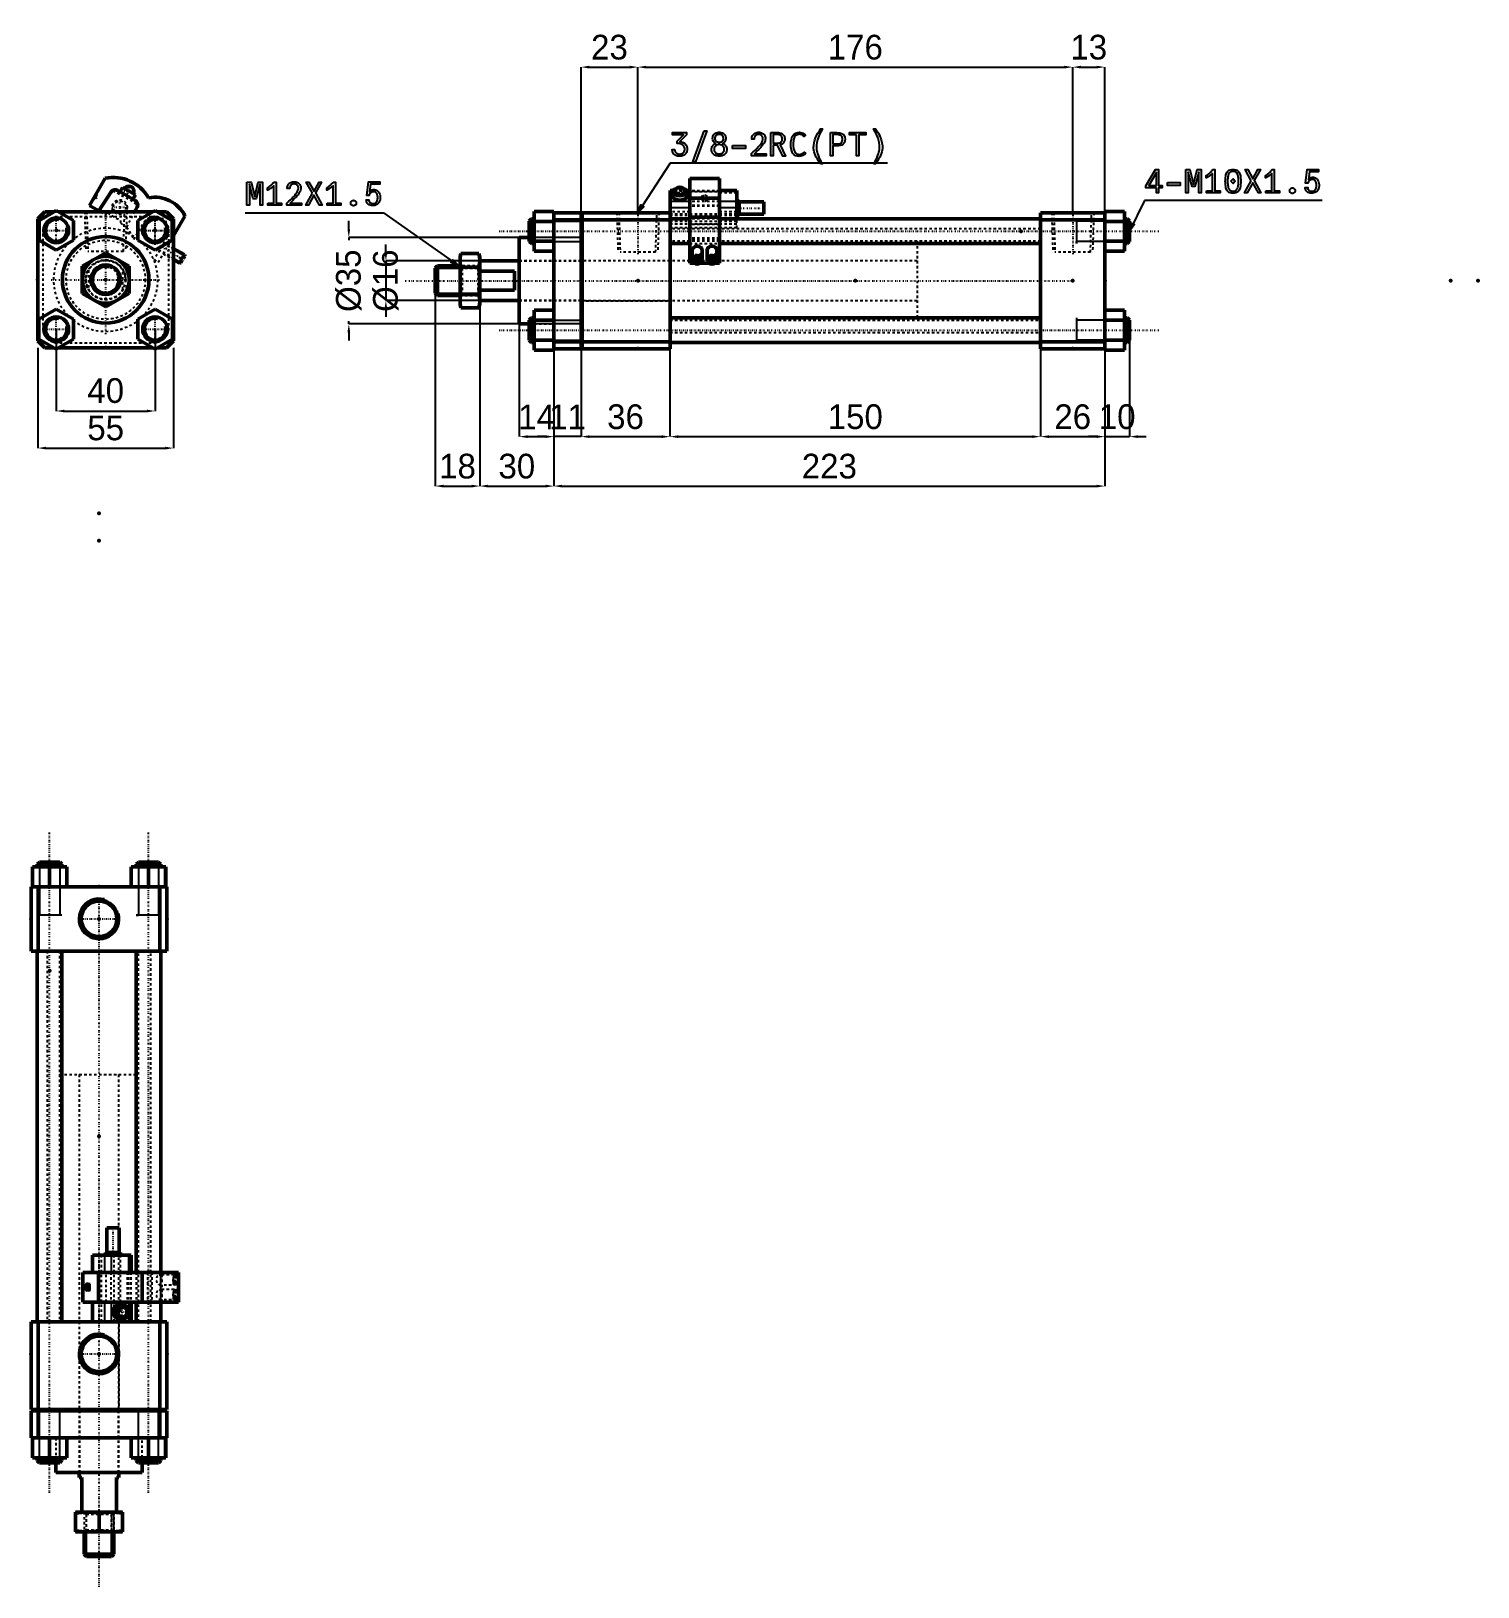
# Model space of a CAD drawing. Header units: millimetres. Extents: x -30 to 555, y -529 to 101.
import ezdxf

# ---------------------------------------------------------------- set-up
doc = ezdxf.new("R2010")
doc.units = ezdxf.units.MM
doc.linetypes.add('Center', pattern=[1.5, 0.45, -0.5, 0.05, -0.5])
doc.linetypes.add('Dashed', pattern=[2, 1, -1])
for name, color, linetype, lineweight in [('2d ConnectionPoints', 7, 'Continuous', 50), ('AM_0', 7, 'Continuous', 50), ('AM_4', 3, 'Continuous', 25), ('AM_5', 3, 'Continuous', 25), ('AM_7', 7, 'Center', 25), ('AM_9', 6, 'Dashed', 25)]:
    doc.layers.add(name, color=color, linetype=linetype, lineweight=lineweight)
doc.dimstyles.new('ISO-25', dxfattribs={"dimtxt": 2.5, "dimasz": 2.5, "dimexe": 1.25, "dimexo": 0.625, "dimtad": 1, "dimtxsty": 'Standard', "dimcen": 2.5, "dimadec": 0, "dimazin": 0, "dimtfac": 1, "dimtmove": 0, "dimatfit": 3, "dimfxl": 1, "dimarcsym": 0})

msp = doc.modelspace()

# ---------------------------------------------------------------- blocks, each defined once
blk = doc.blocks.new('1_mghc2JFS_0132_switch_0_in_MGHC2A70SDC32100T110A0_0')
at = {"layer": 'AM_0'}
for p, q in [((-0.26, 41.11), (-6.61, 30.11)), ((2.19, 35.53), (-2.71, 27.86)), ((11.96, 32.1), (4.88, 36.18)), ((6.82, 37.37), (5.82, 35.64)), ((12.02, 34.37), (6.82, 37.37)), ((11.02, 32.64), (12.02, 34.37)), ((-6.61, 30.11), (-2.08, 27.5)), ((11.73, 27.5), (12.73, 29.44)), ((27.5, 17.79), (32.1, 25.76)), ((31.87, 10.21), (27.5, 12.73)), ((27.5, 8.11), (29.87, 6.75)), ((30.62, 8.05), (29.87, 6.75)), ((29.87, 6.75), (30.45, 6.9)), ((30.62, 9.2), (30.12, 8.33)), ((30.99, 7.83), (30.12, 8.33)), ((30.99, 7.83), (30.45, 6.9)), ((30.62, 9.2), (31.49, 8.7)), ((31.87, 10.21), (31.12, 8.91)), ((32.02, 9.62), (31.49, 8.7)), ((32.02, 9.62), (31.87, 10.21))]:
    blk.add_line(p, q, dxfattribs=at)
for centre, radius, start, end in [((2.92, 24.61), 16.8, 30.52337, 100.9016), ((9.42, 35.87), 2, 330, 150), ((3.88, 34.45), 2, 60, 147.39744), ((10.96, 30.36), 2, 332.60256, 60), ((19.98, 19.96), 13.44, 25.56463, 101.0894)]:
    blk.add_arc(centre, radius, start, end, dxfattribs=at)
at = {"layer": 'AM_5', "linetype": 'Dashed'}
for p, q in [((27.5, 12.23), (23.36, 14.62)), ((27.5, 8.61), (21.79, 11.9))]:
    blk.add_line(p, q, dxfattribs=at)
at = {"layer": 'AM_5'}
for p, q in [((32.02, 9.62), (27.5, 12.23)), ((30.45, 6.9), (27.5, 8.61))]:
    blk.add_line(p, q, dxfattribs=at)
at = {"layer": 'AM_7'}
for p, q in [((10.52, 37.78), (8.32, 33.97)), ((9.42, 33.77), (9.42, 37.97)), ((-4.63, 33.59), (-4.15, 33.32)), ((5.67, 26.23), (5.67, 32.53)), ((7.32, 35.87), (11.52, 35.87)), ((2.52, 29.38), (8.82, 29.38)), ((19.98, 14.08), (19.98, 25.84)), ((14.1, 19.96), (25.86, 19.96)), ((22.14, 13.51), (31.67, 8.01))]:
    blk.add_line(p, q, dxfattribs=at)
at = {"layer": 'AM_9'}
for p, q in [((-5.26, 32.45), (-4.83, 32.2)), ((-4.28, 33.15), (-4.83, 32.2)), ((-3.84, 32.9), (-4.28, 33.15)), ((-3.53, 34.45), (-4.08, 33.5)), ((-3.64, 33.25), (-4.08, 33.5)), ((-3.53, 34.45), (-3.96, 34.7)), ((-3.84, 32.9), (-3.64, 33.25)), ((2.93, 36.15), (12.91, 30.39)), ((4.83, 36.1), (11.91, 32.01)), ((-2.08, 27.5), (-0.11, 26.36)), ((-0.11, 26.36), (0.82, 26.98)), ((0.82, 26.98), (6.02, 23.98)), ((8.55, 21.36), (11.73, 27.5)), ((6.02, 23.98), (5.95, 22.86)), ((5.95, 22.86), (8.55, 21.36)), ((8.55, 21.36), (11.43, 16.36)), ((11.43, 16.36), (15.13, 22.76)), ((24.82, 17.16), (19.58, 8.07)), ((21.31, 7.07), (27.5, 17.79)), ((27.5, 12.73), (25.31, 14)), ((19.58, 8.07), (21.31, 7.07)), ((23.31, 10.53), (27.5, 8.11))]:
    blk.add_line(p, q, dxfattribs=at)
for radius in [3, 2.5]:
    blk.add_circle((5.67, 29.38), radius, dxfattribs=at)
for centre, radius, start, end in [((3.83, 34.37), 2, 60, 116.63299), ((10.91, 30.28), 2, 3.36701, 60), ((19.98, 19.96), 5.6, 330, 150)]:
    blk.add_arc(centre, radius, start, end, dxfattribs=at)
blk = doc.blocks.new('2_HC_NUTM12X1_5_0_in_MGHC2A70SDC32100T110A0_0')
at = {"layer": 'AM_0'}
for p, q in [((-9.5, 5.48), (0, 10.97)), ((0, 10.97), (9.5, 5.48)), ((-9.5, -5.48), (-9.5, 5.48)), ((9.5, 5.48), (9.5, -5.48)), ((0, -10.97), (-9.5, -5.48)), ((9.5, -5.48), (0, -10.97))]:
    blk.add_line(p, q, dxfattribs=at)
blk.add_circle((0, 0), 9.5, dxfattribs=at)
at = {"layer": 'AM_9'}
blk.add_circle((0, 0), 5.19, dxfattribs=at)
blk = doc.blocks.new('3_A__SD__C_32_100_ROD_070_0_in_MGHC2A70SDC32100T110A0_0')
at = {"layer": 'AM_0'}
blk.add_circle((0, 0), 6, dxfattribs=at)
at = {"layer": 'AM_5'}
blk.add_arc((0, 0), 5.08, 75, 15, dxfattribs=at)
at = {"layer": 'AM_9'}
for p, q in [((-7, 3.87), (-7, -3.87)), ((7, -3.87), (7, 3.87))]:
    blk.add_line(p, q, dxfattribs=at)
blk.add_circle((0, 0), 8, dxfattribs=at)
blk = doc.blocks.new('4_A__SD_C_32_100_0__BODY__A70_0_in_MGHC2A70SDC32100T110A0_0')
at = {"layer": 'AM_0'}
for p, q in [((-24.67, 27.5), (-27.5, 24.67)), ((-20, 28.03), (-26.95, 24.01)), ((-20.91, 27.5), (-24.67, 27.5)), ((-13.05, 24.01), (-20, 28.03)), ((19.09, 27.5), (-19.09, 27.5)), ((20, 28.03), (13.05, 24.01)), ((26.95, 24.01), (20, 28.03)), ((24.67, 27.5), (20.91, 27.5)), ((27.5, 24.67), (24.67, 27.5)), ((-27.5, 24.67), (-27.5, -24.67)), ((-26.95, 24.01), (-26.95, 15.99)), ((-13.05, 15.99), (-13.05, 24.01)), ((13.05, 24.01), (13.05, 15.99)), ((26.95, 15.99), (26.95, 24.01)), ((27.5, -24.67), (27.5, 24.67)), ((-26.95, 15.99), (-20, 11.97)), ((-20, 11.97), (-13.05, 15.99)), ((13.05, 15.99), (20, 11.97)), ((20, 11.97), (26.95, 15.99)), ((-20, -11.92), (-27, -15.96)), ((-13, -15.96), (-20, -11.92)), ((20, -11.92), (13, -15.96)), ((27, -15.96), (20, -11.92)), ((-27, -15.96), (-27, -24.04)), ((-13, -24.04), (-13, -15.96)), ((13, -15.96), (13, -24.04)), ((27, -24.04), (27, -15.96)), ((-27.5, -24.67), (-24.67, -27.5)), ((-27, -24.04), (-20, -28.08)), ((-20, -28.08), (-13, -24.04)), ((13, -24.04), (20, -28.08)), ((20, -28.08), (27, -24.04)), ((24.67, -27.5), (27.5, -24.67)), ((-24.67, -27.5), (-21.01, -27.5)), ((-18.99, -27.5), (18.99, -27.5)), ((21.01, -27.5), (24.67, -27.5))]:
    blk.add_line(p, q, dxfattribs=at)
for centre, radius in [((-20, 20), 5), ((20, 20), 5), ((0, 0), 17.5), ((-20, -20), 5), ((20, -20), 5)]:
    blk.add_circle(centre, radius, dxfattribs=at)
at = {"layer": 'AM_5', "linetype": 'Dashed'}
for p, q in [((-8.53, 27.5), (-8.03, 11.5)), ((8.53, 27.5), (8.03, 11.5))]:
    blk.add_line(p, q, dxfattribs=at)
at = {"layer": 'AM_5'}
for centre in [(-20, 20), (20, 20), (-20, -20), (20, -20)]:
    blk.add_arc(centre, 4.08, 75, 15, dxfattribs=at)
at = {"layer": 'AM_7'}
for p, q in [((-20, 14.75), (-20, 25.25)), ((0, -22.05), (0, 28.3)), ((20, 14.75), (20, 25.25)), ((-25.25, 20), (-14.75, 20)), ((14.75, 20), (25.25, 20)), ((-22.05, 0), (22.05, 0)), ((-20, -25.25), (-20, -14.75)), ((20, -25.25), (20, -14.75)), ((-25.25, -20), (-14.75, -20)), ((14.75, -20), (25.25, -20))]:
    blk.add_line(p, q, dxfattribs=at)
at = {"layer": 'AM_9'}
for p, q in [((-20.55, 25.5), (-21.2, 24.86)), ((-20.91, 27.5), (-19.09, 27.5)), ((20.55, 25.5), (-20.55, 25.5)), ((-7.67, 27.5), (-7.18, 11.5)), ((7.18, 11.5), (7.67, 27.5)), ((19.09, 27.5), (20.91, 27.5)), ((21.2, 24.86), (20.55, 25.5)), ((-24.86, 21.2), (-25.5, 20.55)), ((-25.5, 20.55), (-25.5, -20.55)), ((25.5, 20.55), (24.86, 21.2)), ((25.5, -20.55), (25.5, 20.55)), ((7.18, 11.5), (-7.18, 11.5)), ((-25.5, -20.55), (-24.86, -21.2)), ((-21.2, -24.86), (-20.55, -25.5)), ((20.55, -25.5), (21.2, -24.86)), ((24.86, -21.2), (25.5, -20.55)), ((-18.99, -27.5), (-21.01, -27.5)), ((-20.55, -25.5), (20.55, -25.5)), ((21.01, -27.5), (18.99, -27.5))]:
    blk.add_line(p, q, dxfattribs=at)
for radius in [21, 16, 8.1, 7.9]:
    blk.add_circle((0, 0), radius, dxfattribs=at)
blk = doc.blocks.new('*D5')
at = {"layer": 'AM_5', "color": 0, "lineweight": -2}
for p, q in [((-20, -20), (-20, -53.08)), ((20, -20), (20, -53.08)), ((-16.67, -53.08), (16.67, -53.08))]:
    blk.add_line(p, q, dxfattribs=at)
at = {"layer": 'AM_5', "color": 0}
for points in [[(-16.67, -52.53), (-16.67, -53.64), (-20, -53.08)], [(16.67, -53.64), (16.67, -52.53), (20, -53.08)]]:
    blk.add_solid(points, dxfattribs=at)
at = {"layer": 'Defpoints', "color": 0}
for p in [(-20, -20), (20, -20), (20, -53.08)]:
    blk.add_point(p, dxfattribs=at)
at = {"layer": 'AM_5', "color": 0, "insert": (0, -44.87), "char_height": 10, "attachment_point": 5}
blk.add_mtext('40', dxfattribs=at)
blk = doc.blocks.new('*D6')
at = {"layer": 'AM_5', "color": 0, "lineweight": -2}
for p, q in [((-20, -20), (-20, -53.08)), ((20, -20), (20, -53.08)), ((-16.67, -53.08), (16.67, -53.08))]:
    blk.add_line(p, q, dxfattribs=at)
at = {"layer": 'AM_5', "color": 0}
for points in [[(-16.67, -52.53), (-16.67, -53.64), (-20, -53.08)], [(16.67, -53.64), (16.67, -52.53), (20, -53.08)]]:
    blk.add_solid(points, dxfattribs=at)
at = {"layer": 'Defpoints', "color": 0}
for p in [(-20, -20), (20, -20), (20, -53.08)]:
    blk.add_point(p, dxfattribs=at)
at = {"layer": 'AM_5', "color": 0, "insert": (0, -44.87), "char_height": 10, "attachment_point": 5}
blk.add_mtext('40', dxfattribs=at)
blk = doc.blocks.new('*D7')
at = {"layer": 'AM_5', "color": 0, "lineweight": -2}
for p, q in [((-27.5, -27.5), (-27.5, -68.08)), ((27.5, -27.5), (27.5, -68.08)), ((-24.17, -68.08), (24.17, -68.08))]:
    blk.add_line(p, q, dxfattribs=at)
at = {"layer": 'AM_5', "color": 0}
for points in [[(-24.17, -67.53), (-24.17, -68.64), (-27.5, -68.08)], [(24.17, -68.64), (24.17, -67.53), (27.5, -68.08)]]:
    blk.add_solid(points, dxfattribs=at)
at = {"layer": 'Defpoints', "color": 0}
for p in [(-27.5, -27.5), (27.5, -27.5), (27.5, -68.08)]:
    blk.add_point(p, dxfattribs=at)
at = {"layer": 'AM_5', "color": 0, "insert": (0, -59.98), "char_height": 10, "attachment_point": 5}
blk.add_mtext('55', dxfattribs=at)
blk = doc.blocks.new('1_mghc2JFS_0132_switch_0_in_MGHC2A70SDC32100T110A0_2')
at = {"layer": 'AM_0'}
for p, q in [((56, 41.41), (44, 41.41)), ((44, 7.07), (44, 41.41)), ((56, 7.07), (56, 41.41)), ((37.23, 36.45), (36, 36.45)), ((36, 27.5), (36, 36.45)), ((37, 35.87), (37, 34.14)), ((44, 36.45), (42.77, 36.45)), ((43, 34.14), (43, 35.87)), ((56, 33.4), (44, 33.4)), ((63, 36.45), (56, 36.45)), ((63, 25), (63, 36.45)), ((64, 32.38), (63, 32.38)), ((64, 32.38), (64, 26.38)), ((74, 31.88), (64, 31.88)), ((74, 31.88), (74, 26.88)), ((56, 25.76), (44, 25.76)), ((63, 26.38), (64, 26.38)), ((64, 26.88), (74, 26.88)), ((45.84, 7.07), (44, 7.07)), ((45, 12.26), (45, 8.76)), ((45.06, 9.2), (45.06, 8.91)), ((45.06, 8.91), (45.51, 8.7)), ((45.06, 8.33), (48.94, 8.33)), ((45.06, 8.33), (45.06, 8.05)), ((45.51, 7.83), (45.06, 8.05)), ((45.51, 8.7), (48.49, 8.7)), ((48.49, 7.83), (45.51, 7.83)), ((51.84, 7.07), (48.16, 7.07)), ((48.49, 8.7), (48.94, 8.91)), ((48.94, 8.05), (48.49, 7.83)), ((48.94, 9.2), (48.94, 8.91)), ((48.94, 8.33), (48.94, 8.05)), ((49, 8.76), (49, 12.26)), ((51, 12.26), (51, 8.76)), ((51.06, 9.2), (51.06, 8.91)), ((51.06, 8.91), (51.51, 8.7)), ((51.06, 8.33), (54.94, 8.33)), ((51.06, 8.33), (51.06, 8.05)), ((51.51, 7.83), (51.06, 8.05)), ((51.51, 8.7), (54.49, 8.7)), ((54.49, 7.83), (51.51, 7.83)), ((56, 7.07), (54.16, 7.07)), ((54.49, 8.7), (54.94, 8.91)), ((54.94, 8.05), (54.49, 7.83)), ((54.94, 9.2), (54.94, 8.91)), ((54.94, 8.33), (54.94, 8.05)), ((55, 8.76), (55, 12.26))]:
    blk.add_line(p, q, dxfattribs=at)
blk.add_arc((40, 35.87), 2, 0, 180, dxfattribs=at)
for centre, major_axis, ratio, start_param, end_param in [((40, 35.87), (-3, 0), 0.5, 5.246615, 10.461348), ((40, 34.14), (-3, 0), 0.5, 0, 3.141593), ((40, 35.87), (-2, 0), 0.5, 0, 3.141593), ((47, 12.26), (2, 0), 0.866025, 6.283185, 9.424778), ((53, 12.26), (2, 0), 0.866025, 0, 3.141593), ((47, 8.76), (-2, 0), 0.866025, 6.030505, 6.535866), ((47, 8.48), (-2, 0), 0.866025, 3.394273, 6.030505), ((47, 8.48), (-2, 0), 0.866025, 0.25268, 2.888912), ((47, 8.26), (-1.57, 0), 0.866025, 3.465602, 5.959176), ((47, 8.26), (-1.57, 0), 0.866025, 0.324009, 2.817583), ((47, 8.76), (-2, 0), 0.866025, 2.888912, 3.394273), ((53, 8.76), (-2, 0), 0.866025, 6.030505, 6.535866), ((53, 8.48), (-2, 0), 0.866025, 3.394273, 6.030505), ((53, 8.48), (-2, 0), 0.866025, 0.25268, 2.888912), ((53, 8.26), (-1.57, 0), 0.866025, 3.465602, 5.959176), ((53, 8.26), (-1.57, 0), 0.866025, 0.324009, 2.817583), ((53, 8.76), (-2, 0), 0.866025, 2.888912, 3.394273)]:
    blk.add_ellipse(centre, major_axis=major_axis, ratio=ratio, start_param=start_param, end_param=end_param, dxfattribs=at)
at = {"layer": 'AM_4'}
for p, q in [((37.07, 36.18), (36, 36.18)), ((44, 32.1), (36, 32.1)), ((44, 36.18), (42.93, 36.18)), ((63, 36.18), (56, 36.18)), ((63, 32.1), (56, 32.1)), ((44, 29.44), (36, 29.44)), ((63, 29.44), (56, 29.44))]:
    blk.add_line(p, q, dxfattribs=at)
at = {"layer": 'AM_7'}
blk.add_line((62.45, 29.38), (74.55, 29.38), dxfattribs=at)
at = {"layer": 'AM_9'}
for p, q in [((56, 41.11), (44, 41.11)), ((44, 35.53), (36, 35.53)), ((42.93, 36.18), (37.07, 36.18)), ((42.77, 36.45), (37.23, 36.45)), ((56, 36.37), (44, 36.37)), ((44, 36.15), (56, 36.15)), ((56, 36.1), (44, 36.1)), ((56, 33.15), (44, 33.15)), ((56, 32.01), (44, 32.01)), ((48.7, 33.58), (48.7, 33.08)), ((48.72, 33.5), (51.28, 33.5)), ((48.72, 33.25), (48.72, 33.5)), ((48.72, 33.25), (51.28, 33.25)), ((51.28, 33.15), (48.72, 33.15)), ((48.72, 32.9), (48.72, 33.15)), ((51.28, 32.9), (48.72, 32.9)), ((51.28, 33.25), (51.28, 33.5)), ((51.28, 32.9), (51.28, 33.15)), ((51.3, 33.08), (51.3, 33.58)), ((63, 35.53), (56, 35.53)), ((44, 27.86), (36, 27.86)), ((63, 26.98), (36, 26.98)), ((63, 26.36), (36, 26.36)), ((56, 30.39), (44, 30.39)), ((56, 30.11), (44, 30.11)), ((56, 25.56), (44, 25.56)), ((63, 27.86), (56, 27.86)), ((63, 23.98), (36, 23.98)), ((63, 22.86), (36, 22.86)), ((63, 21.36), (36, 21.36)), ((56, 22.76), (44, 22.76)), ((63, 21.36), (63, 25)), ((56, 17.16), (44, 17.16)), ((56, 16.36), (44, 16.36)), ((56, 8.07), (44, 8.07)), ((48.94, 9.2), (45.06, 9.2)), ((48.16, 7.07), (45.84, 7.07)), ((54.94, 9.2), (51.06, 9.2)), ((54.16, 7.07), (51.84, 7.07))]:
    blk.add_line(p, q, dxfattribs=at)
for centre, major_axis, ratio, start_param, end_param in [((40, 34.14), (-3, 0), 0.5, 3.141593, 6.283185), ((40, 35.87), (-2, 0), 0.5, 3.141593, 6.283185), ((40, 35.87), (-3, 0), 0.5, 4.178163, 5.246615), ((50, 33.08), (1.3, 0), 0.866025, 2.987133, 3.141593), ((50, 33.08), (1.3, 0), 0.866025, 3.141593, 3.296052), ((50, 33.33), (-1.3, 0), 0.866025, 3.296052, 6.128726), ((50, 33.33), (-1.3, 0), 0.866025, 0.15446, 2.987133), ((50, 33.08), (1.3, 0), 0.866025, 6.128726, 6.437645), ((47, 12.26), (2, 0), 0.866025, 3.141593, 6.283185), ((53, 12.26), (2, 0), 0.866025, 3.141593, 6.283185)]:
    blk.add_ellipse(centre, major_axis=major_axis, ratio=ratio, start_param=start_param, end_param=end_param, dxfattribs=at)
blk.add_ellipse((50, 33.58), major_axis=(-1.3, 0), ratio=0.866025, dxfattribs=at)
blk = doc.blocks.new('2_HC_NUTM12X1_5_0_in_MGHC2A70SDC32100T110A0_2')
at = {"layer": 'AM_0'}
for p, q in [((-48.61, 10.97), (-49, 9.5)), ((-49, 9.5), (-49, -9.5)), ((-48.61, 10.97), (-41.39, 10.97)), ((-41, 9.5), (-41.39, 10.97)), ((-41, 9.5), (-41, -9.5)), ((-48.61, 5.48), (-41.39, 5.48)), ((-48.61, -5.48), (-41.39, -5.48)), ((-49, -9.5), (-48.61, -10.97)), ((-48.61, -10.97), (-41.39, -10.97)), ((-41.39, -10.97), (-41, -9.5))]:
    blk.add_line(p, q, dxfattribs=at)
for points in [[(-48.61, 10.97), (-48.9, 9.6), (-49, 8.23)], [(-49, 8.23), (-48.9, 6.86), (-48.61, 5.48)], [(-41, 8.23), (-41.1, 9.6), (-41.39, 10.97)], [(-41.39, 5.48), (-41.1, 6.85), (-41, 8.23)], [(-48.61, 5.48), (-48.9, 2.75), (-49, 0)], [(-49, 0), (-48.89, -2.82), (-48.61, -5.48)], [(-41, 0), (-41.11, 2.82), (-41.39, 5.48)], [(-41.39, -5.48), (-41.1, -2.75), (-41, 0)], [(-48.61, -5.48), (-48.9, -6.85), (-49, -8.23)], [(-41, -8.23), (-41.1, -6.86), (-41.39, -5.48)], [(-49, -8.23), (-48.9, -9.6), (-48.61, -10.97)], [(-41.39, -10.97), (-41.1, -9.6), (-41, -8.23)]]:
    blk.add_lwpolyline(points, dxfattribs=at)
at = {"layer": 'AM_5', "linetype": 'Dashed'}
for p, q in [((-41, 6), (-49, 6)), ((-41, -6), (-49, -6))]:
    blk.add_line(p, q, dxfattribs=at)
at = {"layer": 'AM_9'}
for p, q in [((-48.19, 5.19), (-49, 6)), ((-41.81, 5.19), (-48.19, 5.19)), ((-48.19, 5.19), (-48.19, -5.19)), ((-41, 6), (-41.81, 5.19)), ((-41.81, 5.19), (-41.81, -5.19)), ((-49, -6), (-48.19, -5.19)), ((-48.19, -5.19), (-41.81, -5.19)), ((-41.81, -5.19), (-41, -6))]:
    blk.add_line(p, q, dxfattribs=at)
blk = doc.blocks.new('3_A__SD__C_32_100_ROD_070_0_in_MGHC2A70SDC32100T110A0_2')
at = {"layer": 'AM_0'}
for p, q in [((-25, 8), (-41, 8)), ((-58.08, 6), (-59, 5.08)), ((-59, 5.08), (-59, -5.08)), ((-49, 6), (-58.08, 6)), ((-58.08, 6), (-58.08, -6)), ((-27, 3.87), (-41, 3.87)), ((-27, -3.87), (-27, 3.87)), ((-59, -5.08), (-58.08, -6)), ((-58.08, -6), (-49, -6)), ((-27, -3.87), (-41, -3.87)), ((-41, -8), (-25, -8))]:
    blk.add_line(p, q, dxfattribs=at)
at = {"layer": 'AM_5'}
for p, q in [((-59, 5.08), (-49, 5.08)), ((-59, -5.08), (-49, -5.08))]:
    blk.add_line(p, q, dxfattribs=at)
at = {"layer": 'AM_5', "linetype": 'Dashed'}
for p, q in [((-49, 5.08), (-41, 5.08)), ((-41, 6), (-41, 5.08)), ((-49, -5.08), (-41, -5.08)), ((-41, -6), (-41, -5.08))]:
    blk.add_line(p, q, dxfattribs=at)
at = {"layer": 'AM_7'}
blk.add_line((-71.25, 0), (198.25, 0), dxfattribs=at)
at = {"layer": 'AM_9'}
for p, q in [((186, 16), (136, 16)), ((136, 16), (136, -16)), ((136, 8), (-25, 8)), ((-41, 6), (-49, 6)), ((-49, -6), (-41, -6)), ((-25, -8), (136, -8)), ((136, -16), (186, -16))]:
    blk.add_line(p, q, dxfattribs=at)
blk = doc.blocks.new('4_A__SD_C_32_100_0__BODY__A70_0_in_MGHC2A70SDC32100T110A0_2')
at = {"layer": 'AM_0'}
for p, q in [((-19, 28.03), (-11, 28.03)), ((-19, 11.97), (-19, 28.03)), ((-11, -28.08), (-11, 28.03)), ((0, 27.5), (-11, 27.5)), ((0, 27.5), (0, -27.5)), ((0.5, 25.5), (0, 25.5)), ((36, 27.5), (0.5, 27.5)), ((0.5, 27.5), (0.5, -27.5)), ((36, -27.5), (36, 27.5)), ((212, 27.5), (186, 27.5)), ((186, -27.5), (186, 27.5)), ((220, 28.03), (212, 28.03)), ((212, -28.08), (212, 28.03)), ((220, 11.97), (220, 28.03)), ((-20.08, 25), (-21, 24.08)), ((-21, 24.08), (-21, 15.92)), ((-19, 25), (-20.08, 25)), ((-20.08, 25), (-20.08, 15)), ((-19, 24.01), (-11, 24.01)), ((0, 24.67), (-11, 24.67)), ((0, 24.86), (0.5, 24.86)), ((0.5, 21.2), (0, 21.2)), ((0.5, 20.55), (0, 20.55)), ((36, 24.67), (0.5, 24.67)), ((44, 25), (36, 25)), ((186, 25), (56, 25)), ((212, 24.67), (186, 24.67)), ((220, 24.01), (212, 24.01)), ((221.08, 25), (220, 25)), ((222, 24.08), (221.08, 25)), ((221.08, 25), (221.08, 15)), ((222, 24.08), (222, 15.92)), ((-25, -17.5), (-25, 17.5)), ((-21, 17.5), (-25, 17.5)), ((-21, 15.92), (-20.08, 15)), ((-20.08, 15), (-19, 15)), ((-19, 15.99), (-11, 15.99)), ((36, 15), (44, 15)), ((56, 15), (186, 15)), ((220, 15.99), (212, 15.99)), ((220, 15), (221.08, 15)), ((221.08, 15), (222, 15.92)), ((-19, 11.97), (-11, 11.97)), ((220, 11.97), (212, 11.97)), ((-19, -11.92), (-11, -11.92)), ((-19, -28.08), (-19, -11.92)), ((220, -11.92), (212, -11.92)), ((220, -28.08), (220, -11.92)), ((-25, -17.5), (-21, -17.5)), ((-20.08, -15), (-21, -15.92)), ((-21, -15.92), (-21, -24.08)), ((-19, -15), (-20.08, -15)), ((-20.08, -15), (-20.08, -25)), ((-19, -15.96), (-11, -15.96)), ((186, -15), (36, -15)), ((220, -15.96), (212, -15.96)), ((221.08, -15), (220, -15)), ((222, -15.92), (221.08, -15)), ((221.08, -15), (221.08, -25)), ((222, -15.92), (222, -24.08)), ((-21, -24.08), (-20.08, -25)), ((-20.08, -25), (-19, -25)), ((-19, -24.04), (-11, -24.04)), ((0, -24.67), (-11, -24.67)), ((0.5, -20.55), (0, -20.55)), ((0, -21.2), (0.5, -21.2)), ((0.5, -24.86), (0, -24.86)), ((36, -24.67), (0.5, -24.67)), ((36, -25), (186, -25)), ((212, -24.67), (186, -24.67)), ((220, -24.04), (212, -24.04)), ((220, -25), (221.08, -25)), ((221.08, -25), (222, -24.08)), ((-19, -28.08), (-11, -28.08)), ((0, -27.5), (-11, -27.5)), ((0.5, -25.5), (0, -25.5)), ((36, -27.5), (0.5, -27.5)), ((212, -27.5), (186, -27.5)), ((220, -28.08), (212, -28.08))]:
    blk.add_line(p, q, dxfattribs=at)
at = {"layer": 'AM_5', "linetype": 'Dashed'}
for p, q in [((14.47, 27.5), (14.97, 11.5)), ((31.53, 27.5), (31.03, 11.5)), ((190.47, 27.5), (190.97, 11.5)), ((207.53, 27.5), (207.03, 11.5))]:
    blk.add_line(p, q, dxfattribs=at)
at = {"layer": 'AM_5'}
for p, q in [((-21, 24.08), (0.5, 24.08)), ((0.5, 25), (0.5, 24.08)), ((0.5, 25), (0.5, 15)), ((200.5, 25), (200.5, 24.08)), ((200.5, 25), (200.5, 15)), ((222, 24.08), (200.5, 24.08)), ((-21, 15.92), (0.5, 15.92)), ((0.5, 15), (0.5, 15.92)), ((222, 15.92), (200.5, 15.92)), ((200.5, 15), (200.5, 15.92)), ((-21, -15.92), (0.5, -15.92)), ((0.5, -15), (0.5, -15.92)), ((0.5, -15), (0.5, -25)), ((200.5, -15), (200.5, -15.92)), ((200.5, -15), (200.5, -25)), ((222, -15.92), (200.5, -15.92)), ((-21, -24.08), (0.5, -24.08)), ((0.5, -25), (0.5, -24.08)), ((222, -24.08), (200.5, -24.08)), ((200.5, -25), (200.5, -24.08))]:
    blk.add_line(p, q, dxfattribs=at)
at = {"layer": 'AM_7'}
for p, q in [((23, 28.3), (23, 10.7)), ((199, 28.3), (199, 10.7)), ((-33.15, 20), (234.15, 20)), ((-33.15, -20), (234.15, -20))]:
    blk.add_line(p, q, dxfattribs=at)
at = {"layer": 'AM_9'}
for p, q in [((15.33, 27.5), (15.82, 11.5)), ((30.18, 11.5), (30.67, 27.5)), ((191.33, 27.5), (191.82, 11.5)), ((206.18, 11.5), (206.67, 27.5)), ((186, 21), (36, 21)), ((56, 25), (44, 25)), ((-11, 17.5), (-21, 17.5)), ((186, 16), (36, 16)), ((44, 15), (56, 15)), ((0, 7.9), (-25, 7.9)), ((36, 8.1), (0, 8.1)), ((30.18, 11.5), (15.82, 11.5)), ((206.18, 11.5), (191.82, 11.5)), ((-25, -7.9), (0, -7.9)), ((0, -8.1), (36, -8.1)), ((-21, -17.5), (-11, -17.5)), ((36, -16), (186, -16)), ((36, -21), (186, -21))]:
    blk.add_line(p, q, dxfattribs=at)
blk = doc.blocks.new('*D27')
at = {"layer": 'AM_5', "color": 0, "lineweight": -2}
for p, q in [((167.41, -0.37), (167.41, -63.45)), ((181.41, -0.37), (181.41, -63.45)), ((170.75, -63.45), (178.08, -63.45))]:
    blk.add_line(p, q, dxfattribs=at)
at = {"layer": 'AM_5', "color": 0}
for points in [[(170.75, -62.9), (170.75, -64.01), (167.41, -63.45)], [(178.08, -64.01), (178.08, -62.9), (181.41, -63.45)]]:
    blk.add_solid(points, dxfattribs=at)
at = {"layer": 'Defpoints', "color": 0}
for p in [(167.41, -0.37), (181.41, -0.37), (181.41, -63.45)]:
    blk.add_point(p, dxfattribs=at)
at = {"layer": 'AM_5', "color": 0, "insert": (174.41, -55.45), "char_height": 10, "attachment_point": 5}
blk.add_mtext('14', dxfattribs=at)
blk = doc.blocks.new('*D28')
at = {"layer": 'AM_5', "color": 0, "lineweight": -2}
for p, q in [((192.41, -0.37), (192.41, -63.45)), ((228.41, -0.37), (228.41, -63.45)), ((195.75, -63.45), (225.08, -63.45))]:
    blk.add_line(p, q, dxfattribs=at)
at = {"layer": 'AM_5', "color": 0}
for points in [[(195.75, -62.9), (195.75, -64.01), (192.41, -63.45)], [(225.08, -64.01), (225.08, -62.9), (228.41, -63.45)]]:
    blk.add_solid(points, dxfattribs=at)
at = {"layer": 'Defpoints', "color": 0}
for p in [(192.41, -0.37), (228.41, -0.37), (228.41, -63.45)]:
    blk.add_point(p, dxfattribs=at)
at = {"layer": 'AM_5', "color": 0, "insert": (210.41, -55.45), "char_height": 10, "attachment_point": 5}
blk.add_mtext('36', dxfattribs=at)
blk = doc.blocks.new('*D29')
at = {"layer": 'AM_5', "color": 0, "lineweight": -2}
for p, q in [((378.41, -0.37), (378.41, -63.45)), ((404.41, -0.37), (404.41, -63.45)), ((381.75, -63.45), (401.08, -63.45))]:
    blk.add_line(p, q, dxfattribs=at)
at = {"layer": 'AM_5', "color": 0}
for points in [[(381.75, -62.9), (381.75, -64.01), (378.41, -63.45)], [(401.08, -64.01), (401.08, -62.9), (404.41, -63.45)]]:
    blk.add_solid(points, dxfattribs=at)
at = {"layer": 'Defpoints', "color": 0}
for p in [(378.41, -0.37), (404.41, -0.37), (404.41, -63.45)]:
    blk.add_point(p, dxfattribs=at)
at = {"layer": 'AM_5', "color": 0, "insert": (391.41, -55.45), "char_height": 10, "attachment_point": 5}
blk.add_mtext('26', dxfattribs=at)
blk = doc.blocks.new('*D30')
at = {"layer": 'AM_5', "color": 0, "lineweight": -2}
for p, q in [((192.41, -0.37), (192.41, 86.05)), ((195.75, 86.05), (212.08, 86.05)), ((215.41, 27.13), (215.41, 86.05))]:
    blk.add_line(p, q, dxfattribs=at)
at = {"layer": 'AM_5', "color": 0}
for points in [[(195.75, 86.6), (195.75, 85.49), (192.41, 86.05)], [(212.08, 85.49), (212.08, 86.6), (215.41, 86.05)]]:
    blk.add_solid(points, dxfattribs=at)
at = {"layer": 'Defpoints', "color": 0}
for p in [(215.41, 86.05), (215.41, 27.13), (192.41, -0.37)]:
    blk.add_point(p, dxfattribs=at)
at = {"layer": 'AM_5', "color": 0, "insert": (203.91, 94.05), "char_height": 10, "attachment_point": 5}
blk.add_mtext('23', dxfattribs=at)
blk = doc.blocks.new('*D31')
at = {"layer": 'AM_5', "color": 0, "lineweight": -2}
for p, q in [((133.41, -0.37), (133.41, -83.45)), ((151.41, -0.37), (151.41, -83.45)), ((136.75, -83.45), (148.08, -83.45))]:
    blk.add_line(p, q, dxfattribs=at)
at = {"layer": 'AM_5', "color": 0}
for points in [[(136.75, -82.9), (136.75, -84.01), (133.41, -83.45)], [(148.08, -84.01), (148.08, -82.9), (151.41, -83.45)]]:
    blk.add_solid(points, dxfattribs=at)
at = {"layer": 'Defpoints', "color": 0}
for p in [(133.41, -0.37), (151.41, -0.37), (151.41, -83.45)]:
    blk.add_point(p, dxfattribs=at)
at = {"layer": 'AM_5', "color": 0, "insert": (142.41, -75.45), "char_height": 10, "attachment_point": 5}
blk.add_mtext('18', dxfattribs=at)
blk = doc.blocks.new('*D32')
at = {"layer": 'AM_5', "color": 0, "lineweight": -2}
for p, q in [((215.41, 27.13), (215.41, 86.05)), ((218.75, 86.05), (388.08, 86.05)), ((391.41, 27.13), (391.41, 86.05))]:
    blk.add_line(p, q, dxfattribs=at)
at = {"layer": 'AM_5', "color": 0}
for points in [[(218.75, 86.6), (218.75, 85.49), (215.41, 86.05)], [(388.08, 85.49), (388.08, 86.6), (391.41, 86.05)]]:
    blk.add_solid(points, dxfattribs=at)
at = {"layer": 'Defpoints', "color": 0}
for p in [(391.41, 86.05), (215.41, 27.13), (391.41, 27.13)]:
    blk.add_point(p, dxfattribs=at)
at = {"layer": 'AM_5', "color": 0, "insert": (303.41, 94.05), "char_height": 10, "attachment_point": 5}
blk.add_mtext('176', dxfattribs=at)
blk = doc.blocks.new('*D33')
at = {"layer": 'AM_5', "color": 0, "lineweight": -2}
for p, q in [((113.41, 10.97), (113.41, 14.3)), ((151.41, 7.63), (113.41, 7.63)), ((113.41, 7.63), (113.41, -8.37)), ((151.41, -8.37), (113.41, -8.37)), ((113.41, -11.7), (113.41, -15.03))]:
    blk.add_line(p, q, dxfattribs=at)
at = {"layer": 'AM_5', "color": 0}
for points in [[(112.86, 10.97), (113.97, 10.97), (113.41, 7.63)], [(113.97, -11.7), (112.86, -11.7), (113.41, -8.37)]]:
    blk.add_solid(points, dxfattribs=at)
at = {"layer": 'Defpoints', "color": 0}
for p in [(151.41, 7.63), (113.41, -8.37), (151.41, -8.37)]:
    blk.add_point(p, dxfattribs=at)
at = {"layer": 'AM_5', "color": 0, "insert": (113.41, -0.37), "char_height": 10, "attachment_point": 5, "rotation": 90}
blk.add_mtext('Ø16', dxfattribs=at)
blk = doc.blocks.new('*D34')
at = {"layer": 'AM_5', "color": 0, "lineweight": -2}
for p, q in [((228.41, -0.37), (228.41, -63.45)), ((378.41, -0.37), (378.41, -63.45)), ((231.75, -63.45), (375.08, -63.45))]:
    blk.add_line(p, q, dxfattribs=at)
at = {"layer": 'AM_5', "color": 0}
for points in [[(231.75, -62.9), (231.75, -64.01), (228.41, -63.45)], [(375.08, -64.01), (375.08, -62.9), (378.41, -63.45)]]:
    blk.add_solid(points, dxfattribs=at)
at = {"layer": 'Defpoints', "color": 0}
for p in [(228.41, -0.37), (378.41, -0.37), (378.41, -63.45)]:
    blk.add_point(p, dxfattribs=at)
at = {"layer": 'AM_5', "color": 0, "insert": (303.41, -55.45), "char_height": 10, "attachment_point": 5}
blk.add_mtext('150', dxfattribs=at)
blk = doc.blocks.new('*D35')
at = {"layer": 'AM_5', "color": 0, "lineweight": -2}
for p, q in [((181.41, -0.37), (181.41, -83.45)), ((404.41, -0.37), (404.41, -83.45)), ((184.75, -83.45), (401.08, -83.45))]:
    blk.add_line(p, q, dxfattribs=at)
at = {"layer": 'AM_5', "color": 0}
for points in [[(184.75, -82.9), (184.75, -84.01), (181.41, -83.45)], [(401.08, -84.01), (401.08, -82.9), (404.41, -83.45)]]:
    blk.add_solid(points, dxfattribs=at)
at = {"layer": 'Defpoints', "color": 0}
for p in [(181.41, -0.37), (404.41, -0.37), (404.41, -83.45)]:
    blk.add_point(p, dxfattribs=at)
at = {"layer": 'AM_5', "color": 0, "insert": (292.91, -75.45), "char_height": 10, "attachment_point": 5}
blk.add_mtext('223', dxfattribs=at)
blk = doc.blocks.new('*D36')
at = {"layer": 'AM_5', "color": 0, "lineweight": -2}
for p, q in [((181.41, -0.37), (181.41, -63.45)), ((192.41, -0.37), (192.41, -63.45)), ((178.08, -63.45), (174.75, -63.45)), ((192.41, -63.45), (181.41, -63.45)), ((195.75, -63.45), (199.08, -63.45))]:
    blk.add_line(p, q, dxfattribs=at)
at = {"layer": 'AM_5', "color": 0}
for points in [[(178.08, -64.01), (178.08, -62.9), (181.41, -63.45)], [(195.75, -62.9), (195.75, -64.01), (192.41, -63.45)]]:
    blk.add_solid(points, dxfattribs=at)
at = {"layer": 'Defpoints', "color": 0}
for p in [(181.41, -0.37), (192.41, -0.37), (181.41, -63.45)]:
    blk.add_point(p, dxfattribs=at)
at = {"layer": 'AM_5', "color": 0, "insert": (186.91, -55.45), "char_height": 10, "attachment_point": 5}
blk.add_mtext('11', dxfattribs=at)
blk = doc.blocks.new('*D37')
at = {"layer": 'AM_5', "color": 0, "lineweight": -2}
for p, q in [((98.41, 20.47), (98.41, 23.8)), ((192.41, 17.13), (98.41, 17.13)), ((98.41, 17.13), (98.41, 15.97)), ((98.41, -17.87), (98.41, -16.7)), ((192.41, -17.87), (98.41, -17.87)), ((98.41, -21.2), (98.41, -24.53))]:
    blk.add_line(p, q, dxfattribs=at)
at = {"layer": 'AM_5', "color": 0}
for points in [[(97.86, 20.47), (98.97, 20.47), (98.41, 17.13)], [(98.97, -21.2), (97.86, -21.2), (98.41, -17.87)]]:
    blk.add_solid(points, dxfattribs=at)
at = {"layer": 'Defpoints', "color": 0}
for p in [(192.41, 17.13), (98.41, -17.87), (192.41, -17.87)]:
    blk.add_point(p, dxfattribs=at)
at = {"layer": 'AM_5', "color": 0, "insert": (98.41, -0.37), "char_height": 10, "attachment_point": 5, "rotation": 90}
blk.add_mtext('Ø35', dxfattribs=at)
blk = doc.blocks.new('*D38')
at = {"layer": 'AM_5', "color": 0, "lineweight": -2}
for p, q in [((391.41, 27.13), (391.41, 86.05)), ((394.75, 86.05), (401.08, 86.05)), ((404.41, -0.37), (404.41, 86.05))]:
    blk.add_line(p, q, dxfattribs=at)
at = {"layer": 'AM_5', "color": 0}
for points in [[(394.75, 86.6), (394.75, 85.49), (391.41, 86.05)], [(401.08, 85.49), (401.08, 86.6), (404.41, 86.05)]]:
    blk.add_solid(points, dxfattribs=at)
at = {"layer": 'Defpoints', "color": 0}
for p in [(404.41, 86.05), (391.41, 27.13), (404.41, -0.37)]:
    blk.add_point(p, dxfattribs=at)
at = {"layer": 'AM_5', "color": 0, "insert": (397.91, 94.05), "char_height": 10, "attachment_point": 5}
blk.add_mtext('13', dxfattribs=at)
blk = doc.blocks.new('*D39')
at = {"layer": 'AM_5', "color": 0, "lineweight": -2}
for p, q in [((404.41, -0.37), (404.41, -63.45)), ((414.41, -20.37), (414.41, -63.45)), ((401.08, -63.45), (397.75, -63.45)), ((404.41, -63.45), (414.41, -63.45)), ((417.75, -63.45), (421.08, -63.45))]:
    blk.add_line(p, q, dxfattribs=at)
at = {"layer": 'AM_5', "color": 0}
for points in [[(401.08, -64.01), (401.08, -62.9), (404.41, -63.45)], [(417.75, -62.9), (417.75, -64.01), (414.41, -63.45)]]:
    blk.add_solid(points, dxfattribs=at)
at = {"layer": 'Defpoints', "color": 0}
for p in [(404.41, -0.37), (414.41, -20.37), (414.41, -63.45)]:
    blk.add_point(p, dxfattribs=at)
at = {"layer": 'AM_5', "color": 0, "insert": (409.41, -55.45), "char_height": 10, "attachment_point": 5}
blk.add_mtext('10', dxfattribs=at)
blk = doc.blocks.new('*D40')
at = {"layer": 'AM_5', "color": 0, "lineweight": -2}
for p, q in [((151.41, -0.37), (151.41, -83.45)), ((181.41, -0.37), (181.41, -83.45)), ((154.75, -83.45), (178.08, -83.45))]:
    blk.add_line(p, q, dxfattribs=at)
at = {"layer": 'AM_5', "color": 0}
for points in [[(154.75, -82.9), (154.75, -84.01), (151.41, -83.45)], [(178.08, -84.01), (178.08, -82.9), (181.41, -83.45)]]:
    blk.add_solid(points, dxfattribs=at)
at = {"layer": 'Defpoints', "color": 0}
for p in [(151.41, -0.37), (181.41, -0.37), (181.41, -83.45)]:
    blk.add_point(p, dxfattribs=at)
at = {"layer": 'AM_5', "color": 0, "insert": (166.41, -75.45), "char_height": 10, "attachment_point": 5}
blk.add_mtext('30', dxfattribs=at)
blk = doc.blocks.new('1_mghc2JFS_0132_switch_0_in_MGHC2A70SDC32100T110A0_4')
at = {"layer": 'AM_0'}
for p, q in [((3.17, 74), (8.17, 74)), ((3.17, 74), (3.17, 64)), ((8.17, 64), (8.17, 74)), ((12.96, 63), (-2.71, 63)), ((-2.71, 63), (-2.71, 56)), ((2.67, 64), (8.67, 64)), ((2.67, 64), (2.67, 63)), ((8.67, 63), (8.67, 64)), ((12.96, 56), (12.96, 63)), ((32.1, 56), (-6.61, 56)), ((-6.61, 56), (-6.61, 44)), ((-4.28, 51.12), (-4.28, 48.88)), ((-4.08, 49.26), (-4.08, 50.74)), ((-0.26, 56), (-0.26, 44)), ((17.39, 56), (17.39, 44)), ((32.1, 56), (32.1, 44)), ((32.1, 44), (-6.61, 44)), ((-2.71, 44), (-2.71, 36)), ((9.42, 43), (8.42, 43)), ((12.96, 36), (12.96, 44)), ((12.96, 36), (-2.71, 36)), ((8.42, 37), (9.42, 37))]:
    blk.add_line(p, q, dxfattribs=at)
blk.add_arc((9.42, 40), 2, 270, 90, dxfattribs=at)
for centre, major_axis, ratio in [((-4.61, 50), (0, -1.3), 0.5), ((9.42, 40), (0, 3), 0.866025)]:
    blk.add_ellipse(centre, major_axis=major_axis, ratio=ratio, dxfattribs=at)
for centre, major_axis, ratio, start_param, end_param in [((-4.18, 50), (0, -1.3), 0.5, 3.481168, 5.94361), ((8.42, 40), (0, 3), 0.866025, 6.283185, 9.424778), ((9.42, 40), (0, 2), 0.866025, 6.283185, 9.424778)]:
    blk.add_ellipse(centre, major_axis=major_axis, ratio=ratio, start_param=start_param, end_param=end_param, dxfattribs=at)
at = {"layer": 'AM_4'}
for p, q in [((2.19, 63), (2.19, 56)), ((4.88, 63), (4.88, 56)), ((11.96, 63), (11.96, 56)), ((2.19, 44), (2.19, 36)), ((4.88, 44), (4.88, 36)), ((11.96, 44), (11.96, 40.63)), ((11.96, 39.37), (11.96, 36))]:
    blk.add_line(p, q, dxfattribs=at)
at = {"layer": 'AM_7'}
for p, q in [((5.67, 62.45), (5.67, 74.55)), ((7.32, 40), (11.52, 40)), ((9.42, 37.9), (9.42, 42.1))]:
    blk.add_line(p, q, dxfattribs=at)
at = {"layer": 'AM_9'}
for p, q in [((-0.11, 63), (-0.11, 36)), ((0.82, 63), (0.82, 36)), ((5.95, 63), (5.95, 36)), ((6.02, 63), (6.02, 36)), ((8.55, 63), (8.55, 36)), ((12.73, 63), (12.73, 56)), ((-3.74, 51.3), (-4.61, 51.3)), ((-4.28, 51.28), (-4.28, 51.12)), ((-3.64, 51.28), (-4.28, 51.28)), ((-4.08, 50.74), (-4.08, 51.28)), ((-3.84, 51.28), (-3.84, 48.72)), ((-3.64, 48.72), (-3.64, 51.28)), ((2.93, 44), (2.93, 56)), ((4.83, 56), (4.83, 44)), ((11.43, 56), (11.43, 44)), ((11.91, 56), (11.91, 44)), ((12.91, 56), (12.91, 44)), ((15.13, 56), (15.13, 44)), ((19.58, 56), (19.58, 44)), ((21.31, 56), (21.31, 44)), ((30.37, 55), (24.31, 55)), ((24.31, 51), (30.37, 51)), ((24.82, 56), (24.82, 44)), ((25.58, 44), (25.58, 56)), ((30.12, 51.06), (30.12, 54.94)), ((30.12, 54.94), (30.62, 54.94)), ((30.12, 51.06), (30.62, 51.06)), ((30.62, 54.94), (30.99, 54.49)), ((30.62, 54.94), (30.62, 51.06)), ((30.62, 54.94), (31.12, 54.94)), ((30.99, 51.51), (30.62, 51.06)), ((30.62, 51.06), (31.12, 51.06)), ((30.99, 54.49), (30.99, 51.51)), ((31.49, 54.49), (31.12, 54.94)), ((31.12, 51.06), (31.49, 51.51)), ((31.69, 54.28), (31.44, 54.63)), ((31.44, 51.37), (31.69, 51.72)), ((31.49, 51.51), (31.49, 54.49)), ((-4.61, 48.7), (-3.74, 48.7)), ((-4.28, 48.88), (-4.28, 48.72)), ((-3.64, 48.72), (-4.28, 48.72)), ((-4.08, 48.72), (-4.08, 49.26)), ((30.37, 49), (24.31, 49)), ((24.31, 45), (30.37, 45)), ((30.12, 45.06), (30.12, 48.94)), ((30.12, 48.94), (30.62, 48.94)), ((30.12, 45.06), (30.62, 45.06)), ((30.62, 48.94), (30.99, 48.49)), ((30.62, 48.94), (30.62, 45.06)), ((30.62, 48.94), (31.12, 48.94)), ((30.99, 45.51), (30.62, 45.06)), ((30.62, 45.06), (31.12, 45.06)), ((30.99, 48.49), (30.99, 45.51)), ((31.49, 48.49), (31.12, 48.94)), ((31.12, 45.06), (31.49, 45.51)), ((31.69, 48.28), (31.44, 48.63)), ((31.44, 45.37), (31.69, 45.72)), ((31.49, 45.51), (31.49, 48.49)), ((11.96, 40.63), (11.96, 39.37)), ((12.73, 44), (12.73, 36))]:
    blk.add_line(p, q, dxfattribs=at)
for centre, major_axis, ratio, start_param, end_param in [((-4.18, 50), (0, -1.3), 0.5, 3.296052, 3.481168), ((-4.18, 50), (0, -1.3), 0.5, 0.15446, 2.987133), ((-3.74, 50), (0, 1.3), 0.5, 6.128726, 6.437645), ((30.87, 53), (0, -2), 0.5, 3.394273, 6.030505), ((30.37, 53), (0, -2), 0.5, 2.888912, 3.394273), ((30.37, 53), (0, -2), 0.5, 6.030505, 6.535866), ((31.24, 53), (0, -1.57), 0.5, 3.465602, 5.959176), ((30.87, 53), (0, -2), 0.5, 0.25268, 2.888912), ((31.24, 53), (0, -1.57), 0.5, 0.324009, 2.817583), ((-4.18, 50), (0, -1.3), 0.5, 5.94361, 6.128726), ((-3.74, 50), (0, 1.3), 0.5, 2.987133, 3.296052), ((30.87, 47), (0, -2), 0.5, 3.394273, 6.030505), ((30.37, 47), (0, -2), 0.5, 2.888912, 3.394273), ((30.37, 47), (0, -2), 0.5, 6.030505, 6.535866), ((31.24, 47), (0, -1.57), 0.5, 3.465602, 5.959176), ((30.87, 47), (0, -2), 0.5, 0.25268, 2.888912), ((31.24, 47), (0, -1.57), 0.5, 0.324009, 2.817583), ((8.42, 40), (0, 3), 0.866025, 3.141593, 6.283185), ((9.42, 40), (0, 2), 0.866025, 3.141593, 6.283185)]:
    blk.add_ellipse(centre, major_axis=major_axis, ratio=ratio, start_param=start_param, end_param=end_param, dxfattribs=at)
for centre in [(24.31, 53), (24.31, 47)]:
    blk.add_ellipse(centre, major_axis=(0, 2), ratio=0.5, dxfattribs=at)
blk = doc.blocks.new('2_HC_NUTM12X1_5_0_in_MGHC2A70SDC32100T110A0_4')
at = {"layer": 'AM_0'}
for p, q in [((-9.5, -41), (9.5, -41)), ((-9.5, -49), (-9.5, -41)), ((0, -48.61), (0, -41.39)), ((9.5, -41), (9.5, -49)), ((-9.5, -49), (9.5, -49))]:
    blk.add_line(p, q, dxfattribs=at)
for points in [[(-4.75, -41), (-5.94, -41.03), (-7.12, -41.1), (-9.5, -41.39)], [(0, -41.39), (-2.36, -41.1), (-3.56, -41.03), (-4.75, -41)], [(4.75, -41), (3.56, -41.03), (2.37, -41.1), (0, -41.39)], [(9.5, -41.39), (7.14, -41.1), (5.94, -41.03), (4.75, -41)], [(-9.5, -48.61), (-7.14, -48.9), (-5.94, -48.97), (-4.75, -49)], [(-4.75, -49), (-3.56, -48.97), (-2.37, -48.9), (0, -48.61)], [(0, -48.61), (2.36, -48.9), (3.56, -48.97), (4.75, -49)], [(4.75, -49), (5.94, -48.97), (7.12, -48.9), (9.5, -48.61)]]:
    blk.add_lwpolyline(points, dxfattribs=at)
at = {"layer": 'AM_5', "linetype": 'Dashed'}
for p, q in [((-6, -41), (-6, -49)), ((6, -41), (6, -49))]:
    blk.add_line(p, q, dxfattribs=at)
at = {"layer": 'AM_9'}
for p, q in [((-6, -41), (-5.19, -41.81)), ((-5.19, -41.81), (-5.19, -48.19)), ((-5.19, -41.81), (5.19, -41.81)), ((5.19, -41.81), (6, -41)), ((5.19, -48.19), (5.19, -41.81)), ((-5.19, -48.19), (-6, -49)), ((-5.19, -48.19), (5.19, -48.19)), ((6, -49), (5.19, -48.19))]:
    blk.add_line(p, q, dxfattribs=at)
blk = doc.blocks.new('3_A__SD__C_32_100_ROD_070_0_in_MGHC2A70SDC32100T110A0_4')
at = {"layer": 'AM_0'}
for p, q in [((-8, -25), (-8, -27)), ((8, -27), (8, -25)), ((-7, -27), (-8, -27)), ((-7, -27), (-7, -41)), ((7, -27), (7, -41)), ((8, -27), (7, -27)), ((-6, -49), (-6, -58.08)), ((6, -58.08), (6, -49)), ((-6, -58.08), (6, -58.08)), ((-6, -58.08), (-5.08, -59)), ((-5.08, -59), (5.08, -59)), ((5.08, -59), (6, -58.08))]:
    blk.add_line(p, q, dxfattribs=at)
at = {"layer": 'AM_5', "linetype": 'Dashed'}
for p, q in [((-6, -41), (-5.08, -41)), ((-5.08, -49), (-5.08, -41)), ((5.08, -49), (5.08, -41)), ((6, -41), (5.08, -41))]:
    blk.add_line(p, q, dxfattribs=at)
at = {"layer": 'AM_5'}
for p, q in [((-5.08, -59), (-5.08, -49)), ((5.08, -59), (5.08, -49))]:
    blk.add_line(p, q, dxfattribs=at)
at = {"layer": 'AM_9'}
for p, q in [((-16, 186), (-16, 136)), ((16, 136), (16, 186)), ((-16, 136), (16, 136)), ((-8, 136), (-8, -25)), ((8, -25), (8, 136)), ((-6, -41), (-6, -49)), ((6, -49), (6, -41))]:
    blk.add_line(p, q, dxfattribs=at)
blk = doc.blocks.new('4_A__SD_C_32_100_0__BODY__A70_0_in_MGHC2A70SDC32100T110A0_4')
at = {"layer": 'AM_0'}
for p, q in [((-24.08, 222), (-25, 221.08)), ((-25, 221.08), (-25, 220)), ((-25, 221.08), (-15, 221.08)), ((-24.08, 222), (-15.92, 222)), ((-15, 221.08), (-15.92, 222)), ((-15, 220), (-15, 221.08)), ((15.92, 222), (15, 221.08)), ((15, 221.08), (25, 221.08)), ((15, 221.08), (15, 220)), ((15.92, 222), (24.08, 222)), ((25, 221.08), (24.08, 222)), ((25, 220), (25, 221.08)), ((-13, 220), (-27, 220)), ((-27, 220), (-27, 212)), ((-26.95, 220), (-26.95, 212)), ((-20, 220), (-20, 212)), ((-13.05, 220), (-13.05, 212)), ((-13, 220), (-13, 212)), ((27, 220), (13, 220)), ((13, 220), (13, 212)), ((13.05, 220), (13.05, 212)), ((20, 220), (20, 212)), ((26.95, 220), (26.95, 212)), ((27, 220), (27, 212)), ((-27.5, 212), (-27.5, 186)), ((27.5, 212), (-27.5, 212)), ((-24.67, 212), (-24.67, 186)), ((24.67, 212), (24.67, 186)), ((27.5, 212), (27.5, 186)), ((27.5, 186), (-27.5, 186)), ((-25, 186), (-25, 36)), ((-15, 36), (-15, 186)), ((15, 186), (15, 56)), ((25, 56), (25, 186)), ((15, 44), (15, 36)), ((25, 36), (25, 44)), ((-27.5, 36), (-27.5, 0.5)), ((-2.71, 36), (-27.5, 36)), ((-24.67, 36), (-24.67, 0.5)), ((27.5, 36), (12.96, 36)), ((24.67, 36), (24.67, 0.5)), ((27.5, 36), (27.5, 0.5)), ((-27.5, 0.5), (27.5, 0.5)), ((-27.5, 0), (-27.5, -11)), ((-27.5, 0), (27.5, 0)), ((-25.5, 0.5), (-25.5, 0)), ((-24.86, 0), (-24.86, 0.5)), ((-24.67, 0), (-24.67, -11)), ((-21.2, 0.5), (-21.2, 0)), ((-20.55, 0.5), (-20.55, 0)), ((20.55, 0.5), (20.55, 0)), ((21.2, 0), (21.2, 0.5)), ((24.67, 0), (24.67, -11)), ((24.86, 0.5), (24.86, 0)), ((25.5, 0.5), (25.5, 0)), ((27.5, 0), (27.5, -11)), ((27.5, -11), (-27.5, -11)), ((-27, -19), (-27, -11)), ((-26.95, -19), (-26.95, -11)), ((-20, -19), (-20, -11)), ((-13.05, -19), (-13.05, -11)), ((13.05, -19), (13.05, -11)), ((20, -19), (20, -11)), ((26.95, -19), (26.95, -11)), ((27, -19), (27, -11)), ((-13.05, -19), (-27, -19)), ((-25, -19), (-25, -20.08)), ((-25, -20.08), (-24.08, -21)), ((-25, -20.08), (-15, -20.08)), ((-24.08, -21), (-15.92, -21)), ((-17.5, -21), (-17.5, -25)), ((17.5, -25), (-17.5, -25)), ((-15.92, -21), (-15, -20.08)), ((-15, -20.08), (-15, -19)), ((27, -19), (13.05, -19)), ((15, -19), (15, -20.08)), ((15, -20.08), (25, -20.08)), ((15, -20.08), (15.92, -21)), ((15.92, -21), (24.08, -21)), ((17.5, -25), (17.5, -21)), ((24.08, -21), (25, -20.08)), ((25, -20.08), (25, -19))]:
    blk.add_line(p, q, dxfattribs=at)
for centre, radius in [((0, 199), 7.67), ((0, 199), 7.18), ((0, 23), 7.67), ((0, 23), 7.18)]:
    blk.add_circle(centre, radius, dxfattribs=at)
at = {"layer": 'AM_5'}
for p, q in [((-24.08, 222), (-24.08, 200.5)), ((-15.92, 222), (-15.92, 200.5)), ((15.92, 222), (15.92, 200.5)), ((24.08, 222), (24.08, 200.5)), ((-15, 200.5), (-25, 200.5)), ((-25, 200.5), (-24.08, 200.5)), ((-15, 200.5), (-15.92, 200.5)), ((25, 200.5), (15, 200.5)), ((15, 200.5), (15.92, 200.5)), ((25, 200.5), (24.08, 200.5)), ((-15, 0.5), (-25, 0.5)), ((-25, 0.5), (-24.08, 0.5)), ((-24.08, -21), (-24.08, 0.5)), ((-15.92, -21), (-15.92, 0.5)), ((-15, 0.5), (-15.92, 0.5)), ((25, 0.5), (15, 0.5)), ((15, 0.5), (15.92, 0.5)), ((15.92, -21), (15.92, 0.5)), ((24.08, -21), (24.08, 0.5)), ((25, 0.5), (24.08, 0.5))]:
    blk.add_line(p, q, dxfattribs=at)
for centre in [(0, 199), (0, 23)]:
    blk.add_arc(centre, 8.33, 75, 15, dxfattribs=at)
at = {"layer": 'AM_7'}
for p, q in [((-20, -33.15), (-20, 234.15)), ((20, -33.15), (20, 234.15)), ((0, -71.25), (0, 207.06)), ((-8.06, 199), (8.06, 199)), ((-8.06, 23), (8.06, 23))]:
    blk.add_line(p, q, dxfattribs=at)
at = {"layer": 'AM_9'}
for p, q in [((-21, 186), (-21, 36)), ((-16, 186), (-16, 36)), ((16, 36), (16, 186)), ((21, 36), (21, 186)), ((15, 56), (15, 44)), ((25, 44), (25, 56)), ((-8.1, 36), (-8.1, 0)), ((8.1, 0), (8.1, 36)), ((-7.9, 0), (-7.9, -25)), ((7.9, -25), (7.9, 0)), ((-17.5, -11), (-17.5, -21)), ((-13, -19), (-13, -11)), ((13, -19), (13, -11)), ((17.5, -21), (17.5, -11)), ((-13, -19), (-13.05, -19)), ((13.05, -19), (13, -19))]:
    blk.add_line(p, q, dxfattribs=at)

# ---------------------------------------------------------------- dimensions: what is measured, and where the dimension line sits
at = {"layer": 'AM_5'}
for base, p1, p2, text, picture, middle in [((215.415, 86.046), (192.415, -0.368), (215.415, 27.132), '23', '*D30', (203.915, 86.046)), ((391.415, 86.046), (215.415, 27.132), (391.415, 27.132), '176', '*D32', (303.415, 86.046)), ((404.415, 86.046), (391.415, 27.132), (404.415, -0.368), '13', '*D38', (397.915, 86.046)), ((151.415, -83.451), (133.415, -0.368), (151.415, -0.368), '18', '*D31', (142.415, -83.451)), ((181.415, -83.451), (151.415, -0.368), (181.415, -0.368), '30', '*D40', (166.415, -83.451)), ((181.415, -63.451), (167.415, -0.368), (181.415, -0.368), '14', '*D27', (174.415, -63.451)), ((181.415, -63.451), (192.415, -0.368), (181.415, -0.368), '11', '*D36', (186.915, -63.451)), ((404.415, -83.451), (181.415, -0.368), (404.415, -0.368), '223', '*D35', (292.915, -83.451)), ((228.415, -63.451), (192.415, -0.368), (228.415, -0.368), '36', '*D28', (210.415, -63.451)), ((378.415, -63.451), (228.415, -0.368), (378.415, -0.368), '150', '*D34', (303.415, -63.451)), ((404.415, -63.451), (378.415, -0.368), (404.415, -0.368), '26', '*D29', (391.415, -63.451)), ((414.415, -63.451), (404.415, -0.368), (414.415, -20.368), '10', '*D39', (409.415, -63.451)), ((20, -53.083), (-20, -20), (20, -20), '40', '*D5', (0, -53.083)), ((20, -53.083), (-20, -20), (20, -20), '40', '*D6', (0, -53.083)), ((27.5, -68.083), (-27.5, -27.5), (27.5, -27.5), '55', '*D7', (0, -68.083))]:
    dim = msp.add_linear_dim(base=base, p1=p1, p2=p2, text=text, dimstyle='ISO-25', override={"dimtxt": 10, "dimasz": 3.333333, "dimexe": 0, "dimexo": 0, "dimgap": 3}, dxfattribs=at)
    dim.commit()
    dim.dimension.update_dxf_attribs({"geometry": picture, "text_midpoint": middle, "dimtype": 160})
for base, p1, p2, text, picture, middle in [((98.415, -17.868), (192.415, 17.132), (192.415, -17.868), 'Ø35', '*D37', (98.415, -0.368)), ((113.415, -8.368), (151.415, 7.632), (151.415, -8.368), 'Ø16', '*D33', (113.415, -0.368))]:
    dim = msp.add_linear_dim(base=base, p1=p1, p2=p2, angle=90, text=text, dimstyle='ISO-25', override={"dimtxt": 10, "dimasz": 3.333333, "dimexe": 0, "dimexo": 0, "dimgap": 3}, dxfattribs=at)
    dim.commit()
    dim.dimension.update_dxf_attribs({"geometry": picture, "text_midpoint": middle, "dimtype": 160, "text_rotation": 90})

# ---------------------------------------------------------------- linework, layer by layer
at = {"layer": '2d ConnectionPoints'}
for p in [(-20, 20), (20, 20), (236.415, 19.632), (370.415, 19.632), (-27.5, 0), (-27.5, 0), (0, 0), (0, 0), (0, 0), (0, 0), (0, 0), (0, 0), (0, 0), (0, 0), (0, 0), (0, 0), (0, 0), (0, 0), (0, 0), (27.5, 0), (27.5, 0), (133.415, -0.368), (151.415, -0.368), (151.415, -0.368), (181.415, -0.368), (181.415, -0.368), (192.415, -0.368), (192.415, -0.368), (215.415, -0.368), (215.415, -0.368), (303.415, -0.368), (391.415, -0.368), (391.415, -0.368), (404.415, -0.368), (404.415, -0.368), (404.415, -0.368), (544.415, -0.368), (555.415, -0.368), (0, -27.5), (0, -27.5), (215.415, -27.868), (391.415, -27.868), (-2.685, -94.54), (-2.685, -105.54), (-2.685, -245.54), (-2.685, -245.54), (-2.685, -245.54), (-30.185, -258.54), (-2.685, -258.54), (24.815, -258.54), (-22.685, -279.54), (-2.685, -346.54), (17.315, -413.54), (-30.185, -434.54), (-2.685, -434.54), (24.815, -434.54), (-2.685, -457.54), (-2.685, -457.54), (-2.685, -468.54), (-2.685, -468.54), (-2.685, -498.54), (-2.685, -498.54), (-2.685, -516.54)]:
    msp.add_point(p, dxfattribs=at)
at = {"layer": 'AM_5'}
for p, q in [((228.415, 47.132), (215.415, 27.132)), ((316.415, 47.132), (228.415, 47.132)), ((420.415, 32.132), (414.415, 19.632)), ((492.415, 32.132), (420.415, 32.132)), ((56.415, 27.132), (112.415, 27.132)), ((112.415, 27.132), (142.875, 5.632))]:
    msp.add_line(p, q, dxfattribs=at)
for points in [[(230.28, 52.745), (230.28, 52.745), (230.291, 52.525), (230.349, 52.215), (230.349, 52.215), (230.457, 51.932), (230.556, 51.757), (230.556, 51.757), (230.674, 51.596), (230.879, 51.383), (230.879, 51.383), (231.117, 51.206), (231.294, 51.107), (231.294, 51.107), (231.481, 51.025), (231.772, 50.936), (231.772, 50.936), (232.074, 50.889), (232.282, 50.88), (232.282, 50.88), (232.503, 50.889), (232.823, 50.937), (232.823, 50.937), (233.131, 51.027), (233.329, 51.11), (233.329, 51.11), (233.516, 51.21), (233.767, 51.39), (233.767, 51.39), (233.984, 51.604), (234.109, 51.767), (234.109, 51.767), (234.214, 51.942), (234.328, 52.224), (234.328, 52.224), (234.389, 52.529), (234.401, 52.745), (234.401, 52.745), (234.385, 53.052), (234.299, 53.477), (234.299, 53.477), (234.139, 53.858), (233.992, 54.087), (233.992, 54.087), (233.816, 54.296), (233.507, 54.568), (233.507, 54.568), (233.143, 54.791), (232.87, 54.913), (232.87, 54.913), (232.578, 55.012), (232.111, 55.12), (232.111, 55.12), (231.609, 55.178), (231.255, 55.189), (231.255, 56.099), (233.894, 58.686), (229.487, 58.686), (229.487, 59.557), (235.129, 59.557), (235.129, 58.647), (232.432, 55.982), (232.432, 55.982), (233.02, 55.846), (233.77, 55.552), (233.77, 55.552), (234.36, 55.15), (234.664, 54.822), (234.664, 54.822), (234.907, 54.457), (235.169, 53.862), (235.169, 53.862), (235.31, 53.211), (235.337, 52.745), (235.337, 52.745), (235.319, 52.409), (235.223, 51.94), (235.223, 51.94), (235.046, 51.514), (234.882, 51.253), (234.882, 51.253), (234.69, 51.015), (234.361, 50.703), (234.361, 50.703), (233.986, 50.447), (233.709, 50.308), (233.709, 50.308), (233.419, 50.193), (232.974, 50.069), (232.974, 50.069), (232.516, 50.002), (232.204, 49.989), (232.204, 49.989), (231.901, 50.002), (231.462, 50.068), (231.462, 50.068), (231.041, 50.191), (230.771, 50.304), (230.771, 50.304), (230.515, 50.443), (230.17, 50.697), (230.17, 50.697), (229.871, 51.006), (229.698, 51.244), (229.698, 51.244), (229.552, 51.503), (229.394, 51.931), (229.394, 51.931), (229.308, 52.404), (229.292, 52.745), (230.28, 52.745)], [(242.278, 60.207), (243.266, 60.207), (238.703, 47.662), (237.715, 47.662), (242.278, 60.207)], [(248.328, 50.028), (248.328, 50.028), (248, 50.039), (247.53, 50.097), (247.53, 50.097), (247.084, 50.205), (246.8, 50.304), (246.8, 50.304), (246.533, 50.428), (246.173, 50.661), (246.173, 50.661), (245.862, 50.952), (245.682, 51.179), (245.682, 51.179), (245.53, 51.43), (245.365, 51.856), (245.365, 51.856), (245.277, 52.339), (245.26, 52.693), (245.26, 52.693), (245.277, 53.032), (245.366, 53.502), (245.366, 53.502), (245.532, 53.929), (245.685, 54.188), (245.685, 54.188), (245.867, 54.424), (246.183, 54.728), (246.183, 54.728), (246.552, 54.97), (246.826, 55.098), (246.826, 55.098), (246.412, 55.38), (245.963, 55.933), (245.963, 55.933), (245.722, 56.643), (245.676, 57.204), (245.676, 57.204), (245.691, 57.519), (245.77, 57.953), (245.77, 57.953), (245.917, 58.342), (246.053, 58.576), (246.053, 58.576), (246.213, 58.788), (246.487, 59.064), (246.487, 59.064), (246.803, 59.289), (247.037, 59.411), (247.037, 59.411), (247.283, 59.51), (247.664, 59.618), (247.664, 59.618), (248.058, 59.676), (248.328, 59.687), (248.328, 59.687), (248.612, 59.677), (249.02, 59.623), (249.02, 59.623), (249.407, 59.523), (249.654, 59.43), (249.654, 59.43), (249.886, 59.317), (250.199, 59.105), (250.199, 59.105), (250.469, 58.845), (250.625, 58.644), (250.625, 58.644), (250.758, 58.422), (250.901, 58.051), (250.901, 58.051), (250.978, 57.636), (250.993, 57.334), (250.993, 57.334), (250.98, 57.037), (250.913, 56.618), (250.913, 56.618), (250.789, 56.232), (250.674, 55.992), (250.674, 55.992), (250.536, 55.77), (250.289, 55.479), (250.289, 55.479), (249.994, 55.238), (249.771, 55.105), (249.771, 55.105), (250.05, 54.968), (250.425, 54.721), (250.425, 54.721), (250.748, 54.422), (250.934, 54.195), (250.934, 54.195), (251.091, 53.948), (251.261, 53.549), (251.261, 53.549), (251.352, 53.117), (251.37, 52.81), (251.37, 52.81), (251.353, 52.436), (251.264, 51.928), (251.264, 51.928), (251.099, 51.481), (250.947, 51.218), (250.947, 51.218), (250.768, 50.982), (250.459, 50.679), (250.459, 50.679), (250.103, 50.438), (249.839, 50.311), (249.839, 50.311), (249.559, 50.209), (249.118, 50.099), (249.118, 50.099), (248.652, 50.039), (248.328, 50.028)], [(248.328, 55.677), (248.328, 55.677), (248.646, 55.692), (249.069, 55.776), (249.069, 55.776), (249.426, 55.93), (249.628, 56.073), (249.628, 56.073), (249.796, 56.244), (249.979, 56.544), (249.979, 56.544), (250.077, 56.899), (250.096, 57.165), (250.096, 57.165), (250.077, 57.461), (249.982, 57.854), (249.982, 57.854), (249.804, 58.186), (249.641, 58.374), (249.641, 58.374), (249.442, 58.531), (249.085, 58.701), (249.085, 58.701), (248.655, 58.792), (248.328, 58.81), (248.328, 58.81), (248.01, 58.792), (247.59, 58.699), (247.59, 58.699), (247.238, 58.527), (247.041, 58.368), (247.041, 58.368), (246.877, 58.177), (246.699, 57.839), (246.699, 57.839), (246.604, 57.44), (246.586, 57.139), (246.586, 57.139), (246.603, 56.876), (246.697, 56.526), (246.697, 56.526), (246.871, 56.23), (247.031, 56.063), (247.031, 56.063), (247.225, 55.924), (247.578, 55.773), (247.578, 55.773), (248.003, 55.692), (248.328, 55.677)], [(261.708, 51.354), (261.708, 51.354), (262.136, 51.745), (262.746, 52.317), (262.746, 52.317), (263.318, 52.87), (263.678, 53.229), (263.678, 53.229), (264.022, 53.591), (264.516, 54.16), (264.516, 54.16), (264.982, 54.759), (265.277, 55.176), (265.277, 55.176), (265.536, 55.592), (265.818, 56.184), (265.818, 56.184), (265.969, 56.738), (265.998, 57.087), (265.998, 57.087), (265.989, 57.283), (265.943, 57.56), (265.943, 57.56), (265.857, 57.817), (265.777, 57.978), (265.777, 57.978), (265.682, 58.127), (265.515, 58.324), (265.515, 58.324), (265.317, 58.489), (265.169, 58.582), (265.169, 58.582), (265.011, 58.659), (264.759, 58.743), (264.759, 58.743), (264.49, 58.788), (264.302, 58.797), (264.302, 58.797), (264.093, 58.788), (263.798, 58.741), (263.798, 58.741), (263.524, 58.655), (263.353, 58.576), (263.353, 58.576), (263.193, 58.479), (262.982, 58.305), (262.982, 58.305), (262.803, 58.095), (262.703, 57.935), (262.703, 57.935), (262.618, 57.761), (262.527, 57.478), (262.527, 57.478), (262.478, 57.167), (262.469, 56.944), (261.494, 56.944), (261.494, 56.944), (261.509, 57.278), (261.588, 57.742), (261.588, 57.742), (261.735, 58.163), (261.871, 58.42), (261.871, 58.42), (262.032, 58.655), (262.313, 58.962), (262.313, 58.962), (262.642, 59.216), (262.888, 59.356), (262.888, 59.356), (263.149, 59.47), (263.561, 59.594), (263.561, 59.594), (263.998, 59.661), (264.302, 59.674), (264.302, 59.674), (264.586, 59.662), (264.999, 59.599), (264.999, 59.599), (265.394, 59.483), (265.647, 59.375), (265.647, 59.375), (265.887, 59.244), (266.209, 59.006), (266.209, 59.006), (266.485, 58.718), (266.645, 58.498), (266.645, 58.498), (266.779, 58.258), (266.925, 57.867), (266.925, 57.867), (267.004, 57.439), (267.019, 57.133), (267.019, 57.133), (266.997, 56.786), (266.88, 56.253), (266.88, 56.253), (266.665, 55.706), (266.466, 55.332), (266.466, 55.332), (266.238, 54.96), (265.867, 54.423), (265.867, 54.423), (265.464, 53.909), (265.176, 53.58), (265.176, 53.58), (264.866, 53.246), (264.346, 52.704), (264.346, 52.704), (263.76, 52.113), (263.333, 51.692), (262.644, 51.016), (267.298, 51.01), (267.298, 50.132), (261.364, 50.132), (261.364, 51.042), (261.708, 51.354)], [(269.247, 59.557), (271.99, 59.557), (271.99, 59.557), (272.271, 59.546), (272.687, 59.489), (272.687, 59.489), (273.094, 59.382), (273.361, 59.284), (273.361, 59.284), (273.617, 59.163), (273.966, 58.935), (273.966, 58.935), (274.274, 58.654), (274.456, 58.436), (274.456, 58.436), (274.612, 58.194), (274.781, 57.788), (274.781, 57.788), (274.871, 57.33), (274.889, 56.996), (274.889, 56.996), (274.867, 56.628), (274.755, 56.127), (274.755, 56.127), (274.547, 55.69), (274.356, 55.433), (274.356, 55.433), (274.129, 55.204), (273.741, 54.915), (273.741, 54.915), (273.295, 54.691), (272.965, 54.578), (275.123, 50.067), (274.07, 50.067), (271.964, 54.422), (271.821, 54.422), (270.209, 54.422), (270.209, 50.132), (269.247, 50.132), (269.247, 59.557)], [(271.535, 55.267), (271.535, 55.267), (271.81, 55.272), (272.191, 55.297), (272.191, 55.297), (272.535, 55.344), (272.744, 55.387), (272.744, 55.387), (272.937, 55.446), (273.199, 55.573), (273.199, 55.573), (273.43, 55.746), (273.566, 55.888), (273.566, 55.888), (273.682, 56.054), (273.807, 56.358), (273.807, 56.358), (273.875, 56.727), (273.888, 57.009), (273.888, 57.009), (273.864, 57.368), (273.739, 57.822), (273.739, 57.822), (273.507, 58.174), (273.293, 58.351), (273.293, 58.351), (273.043, 58.491), (272.624, 58.641), (272.624, 58.641), (272.152, 58.723), (271.808, 58.738), (270.209, 58.738), (270.209, 55.267), (271.535, 55.267)], [(280.679, 49.911), (280.679, 49.911), (280.044, 49.96), (279.218, 50.215), (279.218, 50.215), (278.542, 50.689), (278.176, 51.127), (278.176, 51.127), (277.877, 51.659), (277.552, 52.631), (277.552, 52.631), (277.377, 53.812), (277.344, 54.715), (277.344, 54.715), (277.38, 55.667), (277.568, 56.903), (277.568, 56.903), (277.916, 57.907), (278.238, 58.449), (278.238, 58.449), (278.626, 58.89), (279.324, 59.368), (279.324, 59.368), (280.161, 59.625), (280.796, 59.674), (280.796, 59.674), (281.403, 59.628), (282.206, 59.386), (282.206, 59.386), (282.878, 58.938), (283.253, 58.524), (282.629, 58.017), (282.629, 58.017), (282.453, 58.201), (282.186, 58.431), (282.186, 58.431), (281.913, 58.603), (281.728, 58.686), (281.728, 58.686), (281.545, 58.749), (281.279, 58.818), (281.279, 58.818), (281.024, 58.855), (280.861, 58.862), (280.861, 58.862), (280.492, 58.843), (279.999, 58.746), (279.999, 58.746), (279.577, 58.566), (279.336, 58.4), (279.336, 58.4), (279.124, 58.199), (278.855, 57.834), (278.855, 57.834), (278.645, 57.393), (278.537, 57.058), (278.537, 57.058), (278.451, 56.687), (278.359, 56.062), (278.359, 56.062), (278.309, 55.355), (278.3, 54.838), (278.3, 54.838), (278.323, 54.075), (278.444, 53.074), (278.444, 53.074), (278.67, 52.244), (278.878, 51.786), (278.878, 51.786), (279.137, 51.408), (279.63, 50.999), (279.63, 50.999), (280.249, 50.779), (280.731, 50.737), (280.731, 50.737), (281.236, 50.775), (281.891, 50.975), (281.891, 50.975), (282.422, 51.348), (282.707, 51.692), (283.285, 51.172), (283.285, 51.172), (282.931, 50.718), (282.243, 50.226), (282.243, 50.226), (281.367, 49.961), (280.679, 49.911)], [(289.329, 46.973), (289.329, 46.973), (288.984, 47.455), (288.51, 48.15), (288.51, 48.15), (288.089, 48.814), (287.837, 49.238), (287.837, 49.238), (287.606, 49.658), (287.298, 50.295), (287.298, 50.295), (287.035, 50.943), (286.885, 51.38), (286.885, 51.38), (286.758, 51.822), (286.621, 52.493), (286.621, 52.493), (286.548, 53.175), (286.534, 53.636), (286.534, 53.636), (286.564, 54.361), (286.723, 55.47), (286.723, 55.47), (287.018, 56.604), (287.291, 57.373), (287.291, 57.373), (287.616, 58.139), (288.187, 59.255), (288.187, 59.255), (288.858, 60.331), (289.361, 61.026), (290.18, 61.026), (290.18, 61.026), (289.721, 60.316), (289.114, 59.238), (289.114, 59.238), (288.606, 58.145), (288.321, 57.409), (288.321, 57.409), (288.085, 56.673), (287.829, 55.581), (287.829, 55.581), (287.691, 54.506), (287.665, 53.798), (287.665, 53.798), (287.678, 53.378), (287.746, 52.725), (287.746, 52.725), (287.873, 52.043), (287.99, 51.572), (287.99, 51.572), (288.129, 51.095), (288.376, 50.381), (288.376, 50.381), (288.666, 49.668), (288.883, 49.193), (288.883, 49.193), (289.117, 48.724), (289.492, 48.045), (289.492, 48.045), (289.895, 47.393), (290.18, 46.973), (289.329, 46.973)], [(293.37, 59.557), (296.022, 59.557), (296.022, 59.557), (297.187, 59.448), (298.45, 58.875), (298.45, 58.875), (299.13, 57.81), (299.259, 56.827), (299.259, 56.827), (299.223, 56.276), (299.036, 55.577), (299.036, 55.577), (298.689, 55.03), (298.369, 54.75), (298.369, 54.75), (297.992, 54.529), (297.35, 54.29), (297.35, 54.29), (296.615, 54.161), (296.074, 54.136), (294.332, 54.136), (294.332, 50.132), (293.37, 50.132), (293.37, 59.557)], [(295.593, 54.942), (295.593, 54.942), (295.933, 54.947), (296.393, 54.974), (296.393, 54.974), (296.793, 55.023), (297.026, 55.069), (297.026, 55.069), (297.237, 55.131), (297.52, 55.267), (297.52, 55.267), (297.764, 55.455), (297.904, 55.608), (297.904, 55.608), (298.022, 55.79), (298.15, 56.123), (298.15, 56.123), (298.219, 56.529), (298.232, 56.84), (298.232, 56.84), (298.22, 57.128), (298.157, 57.51), (298.157, 57.51), (298.041, 57.83), (297.933, 58.01), (297.933, 58.01), (297.806, 58.166), (297.585, 58.359), (297.585, 58.359), (297.328, 58.505), (297.137, 58.576), (297.137, 58.576), (296.93, 58.629), (296.587, 58.688), (296.587, 58.688), (296.206, 58.719), (295.931, 58.725), (294.332, 58.725), (294.332, 54.942), (295.593, 54.942)], [(303.84, 58.712), (301.019, 58.712), (301.019, 59.557), (307.61, 59.557), (307.61, 58.712), (304.802, 58.712), (304.802, 50.132), (303.84, 50.132), (303.84, 58.712)], [(310.755, 46.973), (310.755, 46.973), (311.039, 47.393), (311.443, 48.045), (311.443, 48.045), (311.817, 48.724), (312.051, 49.193), (312.051, 49.193), (312.269, 49.668), (312.559, 50.381), (312.559, 50.381), (312.805, 51.095), (312.945, 51.572), (312.945, 51.572), (313.062, 52.043), (313.189, 52.725), (313.189, 52.725), (313.257, 53.378), (313.27, 53.798), (313.27, 53.798), (313.244, 54.506), (313.106, 55.581), (313.106, 55.581), (312.85, 56.673), (312.614, 57.409), (312.614, 57.409), (312.329, 58.145), (311.821, 59.238), (311.821, 59.238), (311.214, 60.316), (310.755, 61.026), (311.574, 61.026), (311.574, 61.026), (312.077, 60.331), (312.748, 59.255), (312.748, 59.255), (313.319, 58.139), (313.644, 57.373), (313.644, 57.373), (313.916, 56.604), (314.212, 55.47), (314.212, 55.47), (314.371, 54.361), (314.401, 53.636), (314.401, 53.636), (314.387, 53.175), (314.313, 52.493), (314.313, 52.493), (314.176, 51.822), (314.05, 51.38), (314.05, 51.38), (313.9, 50.943), (313.637, 50.295), (313.637, 50.295), (313.328, 49.658), (313.098, 49.238), (313.098, 49.238), (312.846, 48.814), (312.424, 48.15), (312.424, 48.15), (311.951, 47.455), (311.606, 46.973), (310.755, 46.973)], [(248.328, 50.925), (248.328, 50.925), (248.543, 50.933), (248.856, 50.977), (248.856, 50.977), (249.155, 51.058), (249.348, 51.133), (249.348, 51.133), (249.531, 51.225), (249.776, 51.395), (249.776, 51.395), (249.989, 51.603), (250.112, 51.764), (250.112, 51.764), (250.216, 51.94), (250.329, 52.233), (250.329, 52.233), (250.39, 52.56), (250.401, 52.797), (250.401, 52.797), (250.39, 53.039), (250.33, 53.371), (250.33, 53.371), (250.218, 53.669), (250.115, 53.847), (250.115, 53.847), (249.993, 54.009), (249.783, 54.219), (249.783, 54.219), (249.539, 54.391), (249.358, 54.484), (249.358, 54.484), (249.166, 54.56), (248.865, 54.642), (248.865, 54.642), (248.548, 54.687), (248.328, 54.695), (248.328, 54.695), (248.103, 54.686), (247.779, 54.639), (247.779, 54.639), (247.473, 54.552), (247.278, 54.471), (247.278, 54.471), (247.095, 54.373), (246.849, 54.195), (246.849, 54.195), (246.638, 53.979), (246.517, 53.814), (246.517, 53.814), (246.416, 53.634), (246.305, 53.337), (246.305, 53.337), (246.246, 53.008), (246.235, 52.771), (246.235, 52.771), (246.246, 52.539), (246.306, 52.219), (246.306, 52.219), (246.418, 51.931), (246.521, 51.757), (246.521, 51.757), (246.643, 51.599), (246.854, 51.393), (246.854, 51.393), (247.099, 51.225), (247.281, 51.133), (247.281, 51.133), (247.475, 51.058), (247.78, 50.977), (247.78, 50.977), (248.103, 50.933), (248.328, 50.925)], [(253.715, 54.318), (258.915, 54.318), (258.915, 53.148), (253.715, 53.148), (253.715, 54.318)], [(425.264, 37.212), (421.052, 37.212), (421.052, 38.057), (424.887, 44.557), (426.174, 44.557), (426.174, 38.09), (427.578, 38.09), (427.578, 37.212), (426.174, 37.212), (426.174, 35.132), (425.264, 35.132), (425.264, 37.212)], [(437.201, 44.557), (438.878, 44.557), (440.308, 38.668), (441.725, 44.557), (443.428, 44.557), (443.428, 35.132), (442.466, 35.132), (442.466, 43.569), (442.401, 43.537), (440.906, 37.797), (439.723, 37.797), (438.209, 43.537), (438.163, 43.563), (438.163, 35.132), (437.201, 35.132), (437.201, 44.557)], [(445.63, 35.964), (448.022, 35.964), (448.022, 42.997), (448.022, 42.997), (447.893, 42.868), (447.676, 42.666), (447.676, 42.666), (447.429, 42.454), (447.249, 42.308), (447.249, 42.308), (447.061, 42.163), (446.777, 41.957), (446.777, 41.957), (446.491, 41.765), (446.3, 41.645), (446.3, 41.645), (446.113, 41.536), (445.853, 41.405), (445.853, 41.405), (445.617, 41.31), (445.474, 41.268), (445.474, 42.256), (445.474, 42.256), (445.652, 42.34), (445.932, 42.501), (445.932, 42.501), (446.227, 42.701), (446.433, 42.857), (446.433, 42.857), (446.64, 43.025), (446.941, 43.284), (446.941, 43.284), (447.231, 43.553), (447.418, 43.738), (447.418, 43.738), (447.595, 43.921), (447.832, 44.177), (447.832, 44.177), (448.035, 44.412), (448.152, 44.557), (448.984, 44.557), (448.984, 35.964), (451.155, 35.964), (451.155, 35.132), (445.63, 35.132), (445.63, 35.964)], [(456.308, 35.002), (456.308, 35.002), (455.817, 35.026), (455.172, 35.152), (455.172, 35.152), (454.636, 35.385), (454.339, 35.6), (454.339, 35.6), (454.083, 35.857), (453.767, 36.309), (453.767, 36.309), (453.532, 36.842), (453.419, 37.241), (453.419, 37.241), (453.333, 37.681), (453.241, 38.422), (453.241, 38.422), (453.191, 39.262), (453.182, 39.877), (453.182, 39.877), (453.191, 40.478), (453.242, 41.301), (453.242, 41.301), (453.336, 42.03), (453.422, 42.464), (453.422, 42.464), (453.536, 42.86), (453.774, 43.388), (453.774, 43.388), (454.092, 43.837), (454.348, 44.092), (454.348, 44.092), (454.646, 44.306), (455.181, 44.538), (455.181, 44.538), (455.822, 44.663), (456.308, 44.687), (456.308, 44.687), (456.797, 44.663), (457.44, 44.538), (457.44, 44.538), (457.976, 44.306), (458.274, 44.092), (458.274, 44.092), (458.531, 43.837), (458.85, 43.389), (458.85, 43.389), (459.089, 42.862), (459.204, 42.467), (459.204, 42.467), (459.292, 42.034), (459.387, 41.305), (459.387, 41.305), (459.438, 40.48), (459.448, 39.877), (459.448, 39.877), (459.437, 39.271), (459.384, 38.439), (459.384, 38.439), (459.285, 37.699), (459.194, 37.258), (459.194, 37.258), (459.075, 36.854), (458.832, 36.317), (458.832, 36.317), (458.51, 35.862), (458.252, 35.603), (458.252, 35.603), (457.953, 35.387), (457.421, 35.152), (457.421, 35.152), (456.787, 35.026), (456.308, 35.002)], [(463.704, 40.007), (461.162, 44.557), (462.241, 44.557), (464.328, 40.885), (466.375, 44.557), (467.415, 44.557), (464.874, 40.183), (467.623, 35.132), (466.583, 35.132), (464.315, 39.188), (462.072, 35.132), (461.006, 35.132), (463.704, 40.007)], [(469.63, 35.964), (472.022, 35.964), (472.022, 42.997), (472.022, 42.997), (471.893, 42.868), (471.676, 42.666), (471.676, 42.666), (471.429, 42.454), (471.249, 42.308), (471.249, 42.308), (471.061, 42.163), (470.777, 41.957), (470.777, 41.957), (470.491, 41.765), (470.3, 41.645), (470.3, 41.645), (470.113, 41.536), (469.853, 41.405), (469.853, 41.405), (469.617, 41.31), (469.474, 41.268), (469.474, 42.256), (469.474, 42.256), (469.652, 42.34), (469.932, 42.501), (469.932, 42.501), (470.227, 42.701), (470.433, 42.857), (470.433, 42.857), (470.64, 43.025), (470.941, 43.284), (470.941, 43.284), (471.231, 43.553), (471.418, 43.738), (471.418, 43.738), (471.595, 43.921), (471.832, 44.177), (471.832, 44.177), (472.035, 44.412), (472.152, 44.557), (472.984, 44.557), (472.984, 35.964), (475.155, 35.964), (475.155, 35.132), (469.63, 35.132), (469.63, 35.964)], [(488.178, 35.015), (488.178, 35.015), (487.885, 35.025), (487.466, 35.078), (487.466, 35.078), (487.074, 35.175), (486.826, 35.265), (486.826, 35.265), (486.594, 35.376), (486.283, 35.585), (486.283, 35.585), (486.015, 35.842), (485.861, 36.042), (485.861, 36.042), (485.731, 36.264), (485.59, 36.637), (485.59, 36.637), (485.515, 37.059), (485.5, 37.368), (486.514, 37.368), (486.514, 37.368), (486.533, 37.076), (486.632, 36.695), (486.632, 36.695), (486.816, 36.382), (486.985, 36.211), (486.985, 36.211), (487.185, 36.071), (487.529, 35.919), (487.529, 35.919), (487.924, 35.837), (488.217, 35.821), (488.217, 35.821), (488.468, 35.835), (488.812, 35.907), (488.812, 35.907), (489.116, 36.042), (489.296, 36.166), (489.296, 36.166), (489.459, 36.312), (489.668, 36.564), (489.668, 36.564), (489.837, 36.854), (489.927, 37.069), (489.927, 37.069), (489.999, 37.297), (490.078, 37.654), (490.078, 37.654), (490.12, 38.03), (490.128, 38.291), (490.128, 38.291), (490.12, 38.53), (490.079, 38.877), (490.079, 38.877), (490.003, 39.21), (489.933, 39.425), (489.933, 39.425), (489.847, 39.629), (489.688, 39.904), (489.688, 39.904), (489.492, 40.142), (489.342, 40.28), (489.342, 40.28), (489.175, 40.397), (488.898, 40.524), (488.898, 40.524), (488.587, 40.592), (488.36, 40.605), (488.36, 40.605), (488.119, 40.589), (487.778, 40.506), (487.778, 40.506), (487.464, 40.351), (487.268, 40.209), (487.268, 40.209), (487.091, 40.038), (486.872, 39.739), (486.872, 39.739), (486.709, 39.387), (486.631, 39.123), (485.643, 39.123), (486.319, 44.583), (490.908, 44.583), (490.908, 43.738), (487.242, 43.738), (486.826, 40.612), (486.826, 40.612), (486.964, 40.78), (487.179, 40.999), (487.179, 40.999), (487.404, 41.179), (487.561, 41.278), (487.561, 41.278), (487.725, 41.359), (487.991, 41.446), (487.991, 41.446), (488.282, 41.493), (488.49, 41.502), (488.49, 41.502), (488.809, 41.485), (489.254, 41.395), (489.254, 41.395), (489.659, 41.227), (489.907, 41.073), (489.907, 41.073), (490.135, 40.889), (490.434, 40.567), (490.434, 40.567), (490.681, 40.189), (490.817, 39.906), (490.817, 39.906), (490.929, 39.605), (491.051, 39.127), (491.051, 39.127), (491.117, 38.62), (491.129, 38.265), (491.129, 38.265), (491.114, 37.892), (491.036, 37.364), (491.036, 37.364), (490.892, 36.876), (490.759, 36.572), (490.759, 36.572), (490.598, 36.29), (490.313, 35.916), (490.313, 35.916), (489.974, 35.601), (489.719, 35.425), (489.719, 35.425), (489.443, 35.277), (488.999, 35.117), (488.999, 35.117), (488.518, 35.031), (488.178, 35.015)], [(57.201, 39.557), (58.878, 39.557), (60.308, 33.668), (61.725, 39.557), (63.428, 39.557), (63.428, 30.132), (62.466, 30.132), (62.466, 38.569), (62.401, 38.537), (60.906, 32.797), (59.723, 32.797), (58.209, 38.537), (58.163, 38.563), (58.163, 30.132), (57.201, 30.132), (57.201, 39.557)], [(65.63, 30.964), (68.022, 30.964), (68.022, 37.997), (68.022, 37.997), (67.893, 37.868), (67.676, 37.666), (67.676, 37.666), (67.429, 37.454), (67.249, 37.308), (67.249, 37.308), (67.061, 37.163), (66.777, 36.957), (66.777, 36.957), (66.491, 36.765), (66.3, 36.645), (66.3, 36.645), (66.113, 36.536), (65.853, 36.405), (65.853, 36.405), (65.617, 36.31), (65.474, 36.268), (65.474, 37.256), (65.474, 37.256), (65.652, 37.34), (65.932, 37.501), (65.932, 37.501), (66.227, 37.701), (66.433, 37.857), (66.433, 37.857), (66.64, 38.025), (66.941, 38.284), (66.941, 38.284), (67.231, 38.553), (67.418, 38.738), (67.418, 38.738), (67.595, 38.921), (67.832, 39.177), (67.832, 39.177), (68.035, 39.412), (68.152, 39.557), (68.984, 39.557), (68.984, 30.964), (71.155, 30.964), (71.155, 30.132), (65.63, 30.132), (65.63, 30.964)], [(73.708, 31.354), (73.708, 31.354), (74.136, 31.745), (74.746, 32.317), (74.746, 32.317), (75.318, 32.87), (75.678, 33.229), (75.678, 33.229), (76.022, 33.591), (76.516, 34.16), (76.516, 34.16), (76.982, 34.759), (77.277, 35.176), (77.277, 35.176), (77.536, 35.592), (77.818, 36.184), (77.818, 36.184), (77.969, 36.738), (77.998, 37.087), (77.998, 37.087), (77.989, 37.283), (77.943, 37.56), (77.943, 37.56), (77.857, 37.817), (77.777, 37.978), (77.777, 37.978), (77.682, 38.127), (77.515, 38.324), (77.515, 38.324), (77.317, 38.489), (77.169, 38.582), (77.169, 38.582), (77.011, 38.659), (76.759, 38.743), (76.759, 38.743), (76.49, 38.788), (76.302, 38.797), (76.302, 38.797), (76.093, 38.788), (75.798, 38.741), (75.798, 38.741), (75.524, 38.655), (75.353, 38.576), (75.353, 38.576), (75.193, 38.479), (74.982, 38.305), (74.982, 38.305), (74.803, 38.095), (74.703, 37.935), (74.703, 37.935), (74.618, 37.761), (74.527, 37.478), (74.527, 37.478), (74.478, 37.167), (74.469, 36.944), (73.494, 36.944), (73.494, 36.944), (73.509, 37.278), (73.588, 37.742), (73.588, 37.742), (73.735, 38.163), (73.871, 38.42), (73.871, 38.42), (74.032, 38.655), (74.313, 38.962), (74.313, 38.962), (74.642, 39.216), (74.888, 39.356), (74.888, 39.356), (75.149, 39.47), (75.561, 39.594), (75.561, 39.594), (75.998, 39.661), (76.302, 39.674), (76.302, 39.674), (76.586, 39.662), (76.999, 39.599), (76.999, 39.599), (77.394, 39.483), (77.647, 39.375), (77.647, 39.375), (77.887, 39.244), (78.209, 39.006), (78.209, 39.006), (78.485, 38.718), (78.645, 38.498), (78.645, 38.498), (78.779, 38.258), (78.925, 37.867), (78.925, 37.867), (79.004, 37.439), (79.019, 37.133), (79.019, 37.133), (78.997, 36.786), (78.88, 36.253), (78.88, 36.253), (78.665, 35.706), (78.466, 35.332), (78.466, 35.332), (78.238, 34.96), (77.867, 34.423), (77.867, 34.423), (77.464, 33.909), (77.176, 33.58), (77.176, 33.58), (76.866, 33.246), (76.346, 32.704), (76.346, 32.704), (75.76, 32.113), (75.333, 31.692), (74.644, 31.016), (79.298, 31.01), (79.298, 30.132), (73.364, 30.132), (73.364, 31.042), (73.708, 31.354)], [(83.704, 35.007), (81.162, 39.557), (82.241, 39.557), (84.328, 35.885), (86.375, 39.557), (87.415, 39.557), (84.874, 35.183), (87.623, 30.132), (86.583, 30.132), (84.315, 34.188), (82.072, 30.132), (81.006, 30.132), (83.704, 35.007)], [(89.63, 30.964), (92.022, 30.964), (92.022, 37.997), (92.022, 37.997), (91.893, 37.868), (91.676, 37.666), (91.676, 37.666), (91.429, 37.454), (91.249, 37.308), (91.249, 37.308), (91.061, 37.163), (90.777, 36.957), (90.777, 36.957), (90.491, 36.765), (90.3, 36.645), (90.3, 36.645), (90.113, 36.536), (89.853, 36.405), (89.853, 36.405), (89.617, 36.31), (89.474, 36.268), (89.474, 37.256), (89.474, 37.256), (89.652, 37.34), (89.932, 37.501), (89.932, 37.501), (90.227, 37.701), (90.433, 37.857), (90.433, 37.857), (90.64, 38.025), (90.941, 38.284), (90.941, 38.284), (91.231, 38.553), (91.418, 38.738), (91.418, 38.738), (91.595, 38.921), (91.832, 39.177), (91.832, 39.177), (92.035, 39.412), (92.152, 39.557), (92.984, 39.557), (92.984, 30.964), (95.155, 30.964), (95.155, 30.132), (89.63, 30.132), (89.63, 30.964)], [(108.178, 30.015), (108.178, 30.015), (107.885, 30.025), (107.466, 30.078), (107.466, 30.078), (107.074, 30.175), (106.826, 30.265), (106.826, 30.265), (106.594, 30.376), (106.283, 30.585), (106.283, 30.585), (106.015, 30.842), (105.861, 31.042), (105.861, 31.042), (105.731, 31.264), (105.59, 31.637), (105.59, 31.637), (105.515, 32.059), (105.5, 32.368), (106.514, 32.368), (106.514, 32.368), (106.533, 32.076), (106.632, 31.695), (106.632, 31.695), (106.816, 31.382), (106.985, 31.211), (106.985, 31.211), (107.185, 31.071), (107.529, 30.919), (107.529, 30.919), (107.924, 30.837), (108.217, 30.821), (108.217, 30.821), (108.468, 30.835), (108.812, 30.907), (108.812, 30.907), (109.116, 31.042), (109.296, 31.166), (109.296, 31.166), (109.459, 31.312), (109.668, 31.564), (109.668, 31.564), (109.837, 31.854), (109.927, 32.069), (109.927, 32.069), (109.999, 32.297), (110.078, 32.654), (110.078, 32.654), (110.12, 33.03), (110.128, 33.291), (110.128, 33.291), (110.12, 33.53), (110.079, 33.877), (110.079, 33.877), (110.003, 34.21), (109.933, 34.425), (109.933, 34.425), (109.847, 34.629), (109.688, 34.904), (109.688, 34.904), (109.492, 35.142), (109.342, 35.28), (109.342, 35.28), (109.175, 35.397), (108.898, 35.524), (108.898, 35.524), (108.587, 35.592), (108.36, 35.605), (108.36, 35.605), (108.119, 35.589), (107.778, 35.506), (107.778, 35.506), (107.464, 35.351), (107.268, 35.209), (107.268, 35.209), (107.091, 35.038), (106.872, 34.739), (106.872, 34.739), (106.709, 34.387), (106.631, 34.123), (105.643, 34.123), (106.319, 39.583), (110.908, 39.583), (110.908, 38.738), (107.242, 38.738), (106.826, 35.612), (106.826, 35.612), (106.964, 35.78), (107.179, 35.999), (107.179, 35.999), (107.404, 36.179), (107.561, 36.278), (107.561, 36.278), (107.725, 36.359), (107.991, 36.446), (107.991, 36.446), (108.282, 36.493), (108.49, 36.502), (108.49, 36.502), (108.809, 36.485), (109.254, 36.395), (109.254, 36.395), (109.659, 36.227), (109.907, 36.073), (109.907, 36.073), (110.135, 35.889), (110.434, 35.567), (110.434, 35.567), (110.681, 35.189), (110.817, 34.906), (110.817, 34.906), (110.929, 34.605), (111.051, 34.127), (111.051, 34.127), (111.117, 33.62), (111.129, 33.265), (111.129, 33.265), (111.114, 32.892), (111.036, 32.364), (111.036, 32.364), (110.892, 31.876), (110.759, 31.572), (110.759, 31.572), (110.598, 31.29), (110.313, 30.916), (110.313, 30.916), (109.974, 30.601), (109.719, 30.425), (109.719, 30.425), (109.443, 30.277), (108.999, 30.117), (108.999, 30.117), (108.518, 30.031), (108.178, 30.015)], [(425.277, 38.09), (425.277, 43.465), (422.17, 38.09), (425.277, 38.09)], [(429.715, 39.318), (434.915, 39.318), (434.915, 38.148), (429.715, 38.148), (429.715, 39.318)], [(456.308, 35.86), (456.308, 35.86), (456.65, 35.881), (457.102, 35.99), (457.102, 35.99), (457.479, 36.193), (457.689, 36.38), (457.689, 36.38), (457.87, 36.602), (458.094, 36.986), (458.094, 36.986), (458.26, 37.433), (458.339, 37.765), (458.339, 37.765), (458.399, 38.126), (458.464, 38.725), (458.464, 38.725), (458.498, 39.393), (458.505, 39.877), (458.505, 39.877), (458.499, 40.39), (458.469, 41.082), (458.469, 41.082), (458.412, 41.682), (458.359, 42.032), (458.359, 42.032), (458.287, 42.347), (458.13, 42.769), (458.13, 42.769), (457.913, 43.129), (457.735, 43.335), (457.735, 43.335), (457.525, 43.508), (457.139, 43.696), (457.139, 43.696), (456.669, 43.797), (456.308, 43.816), (456.308, 43.816), (455.95, 43.797), (455.483, 43.696), (455.483, 43.696), (455.1, 43.508), (454.891, 43.335), (454.891, 43.335), (454.714, 43.129), (454.499, 42.769), (454.499, 42.769), (454.342, 42.347), (454.27, 42.032), (454.27, 42.032), (454.218, 41.682), (454.161, 41.082), (454.161, 41.082), (454.13, 40.39), (454.124, 39.877), (454.124, 39.877), (454.13, 39.389), (454.164, 38.717), (454.164, 38.717), (454.226, 38.117), (454.283, 37.758), (454.283, 37.758), (454.36, 37.428), (454.523, 36.985), (454.523, 36.985), (454.744, 36.602), (454.924, 36.38), (454.924, 36.38), (455.133, 36.193), (455.51, 35.99), (455.51, 35.99), (455.964, 35.881), (456.308, 35.86)], [(455.437, 39.877), (456.308, 40.852), (457.179, 39.877), (456.308, 38.993), (455.437, 39.877)], [(100.308, 29.95), (100.308, 29.95), (100.118, 29.962), (99.863, 30.026), (99.863, 30.026), (99.643, 30.143), (99.515, 30.252), (99.515, 30.252), (99.407, 30.381), (99.291, 30.604), (99.291, 30.604), (99.228, 30.863), (99.216, 31.055), (99.216, 31.055), (99.228, 31.247), (99.291, 31.506), (99.291, 31.506), (99.407, 31.729), (99.515, 31.858), (99.515, 31.858), (99.643, 31.967), (99.863, 32.084), (99.863, 32.084), (100.118, 32.148), (100.308, 32.16), (100.308, 32.16), (100.5, 32.148), (100.759, 32.084), (100.759, 32.084), (100.982, 31.967), (101.111, 31.858), (101.111, 31.858), (101.22, 31.729), (101.338, 31.506), (101.338, 31.506), (101.401, 31.247), (101.413, 31.055), (101.413, 31.055), (101.401, 30.865), (101.338, 30.608), (101.338, 30.608), (101.22, 30.385), (101.111, 30.256), (101.111, 30.256), (100.982, 30.146), (100.759, 30.026), (100.759, 30.026), (100.5, 29.962), (100.308, 29.95)], [(480.308, 34.95), (480.308, 34.95), (480.118, 34.962), (479.863, 35.026), (479.863, 35.026), (479.643, 35.143), (479.515, 35.252), (479.515, 35.252), (479.407, 35.381), (479.291, 35.604), (479.291, 35.604), (479.228, 35.863), (479.216, 36.055), (479.216, 36.055), (479.228, 36.247), (479.291, 36.506), (479.291, 36.506), (479.407, 36.729), (479.515, 36.858), (479.515, 36.858), (479.643, 36.967), (479.863, 37.084), (479.863, 37.084), (480.118, 37.148), (480.308, 37.16), (480.308, 37.16), (480.5, 37.148), (480.759, 37.084), (480.759, 37.084), (480.982, 36.967), (481.111, 36.858), (481.111, 36.858), (481.22, 36.729), (481.338, 36.506), (481.338, 36.506), (481.401, 36.247), (481.413, 36.055), (481.413, 36.055), (481.401, 35.865), (481.338, 35.608), (481.338, 35.608), (481.22, 35.385), (481.111, 35.256), (481.111, 35.256), (480.982, 35.146), (480.759, 35.026), (480.759, 35.026), (480.5, 34.962), (480.308, 34.95)], [(215.415, 27.132), (216.672, 30.29), (217.79, 29.564), (215.415, 27.132)], [(414.415, 19.632), (415.256, 22.926), (416.458, 22.349), (414.415, 19.632)], [(142.875, 5.632), (139.767, 7.01), (140.536, 8.099), (142.875, 5.632)]]:
    msp.add_lwpolyline(points, dxfattribs=at)

# ---------------------------------------------------------------- block references
for name, p in [('1_mghc2JFS_0132_switch_0_in_MGHC2A70SDC32100T110A0_0', (0, 0)), ('1_mghc2JFS_0132_switch_0_in_MGHC2A70SDC32100T110A0_2', (192.415, -0.368)), ('4_A__SD_C_32_100_0__BODY__A70_0_in_MGHC2A70SDC32100T110A0_0', (0, 0)), ('4_A__SD_C_32_100_0__BODY__A70_0_in_MGHC2A70SDC32100T110A0_2', (192.415, -0.368)), ('3_A__SD__C_32_100_ROD_070_0_in_MGHC2A70SDC32100T110A0_2', (192.415, -0.368)), ('2_HC_NUTM12X1_5_0_in_MGHC2A70SDC32100T110A0_0', (0, 0)), ('3_A__SD__C_32_100_ROD_070_0_in_MGHC2A70SDC32100T110A0_0', (0, 0)), ('2_HC_NUTM12X1_5_0_in_MGHC2A70SDC32100T110A0_2', (192.415, -0.368)), ('4_A__SD_C_32_100_0__BODY__A70_0_in_MGHC2A70SDC32100T110A0_4', (-2.685, -457.54)), ('3_A__SD__C_32_100_ROD_070_0_in_MGHC2A70SDC32100T110A0_4', (-2.685, -457.54)), ('1_mghc2JFS_0132_switch_0_in_MGHC2A70SDC32100T110A0_4', (-2.685, -457.54)), ('2_HC_NUTM12X1_5_0_in_MGHC2A70SDC32100T110A0_4', (-2.685, -457.54))]:
    msp.add_blockref(name, p)

msp.set_redraw_order([(e.dxf.handle, doc.entitydb.next_handle()) for e in msp.query("TEXT MTEXT ATTDEF DIMENSION ARC_DIMENSION")])  # texts and dimensions are drawn at this point

doc.saveas('drawing.dxf')
